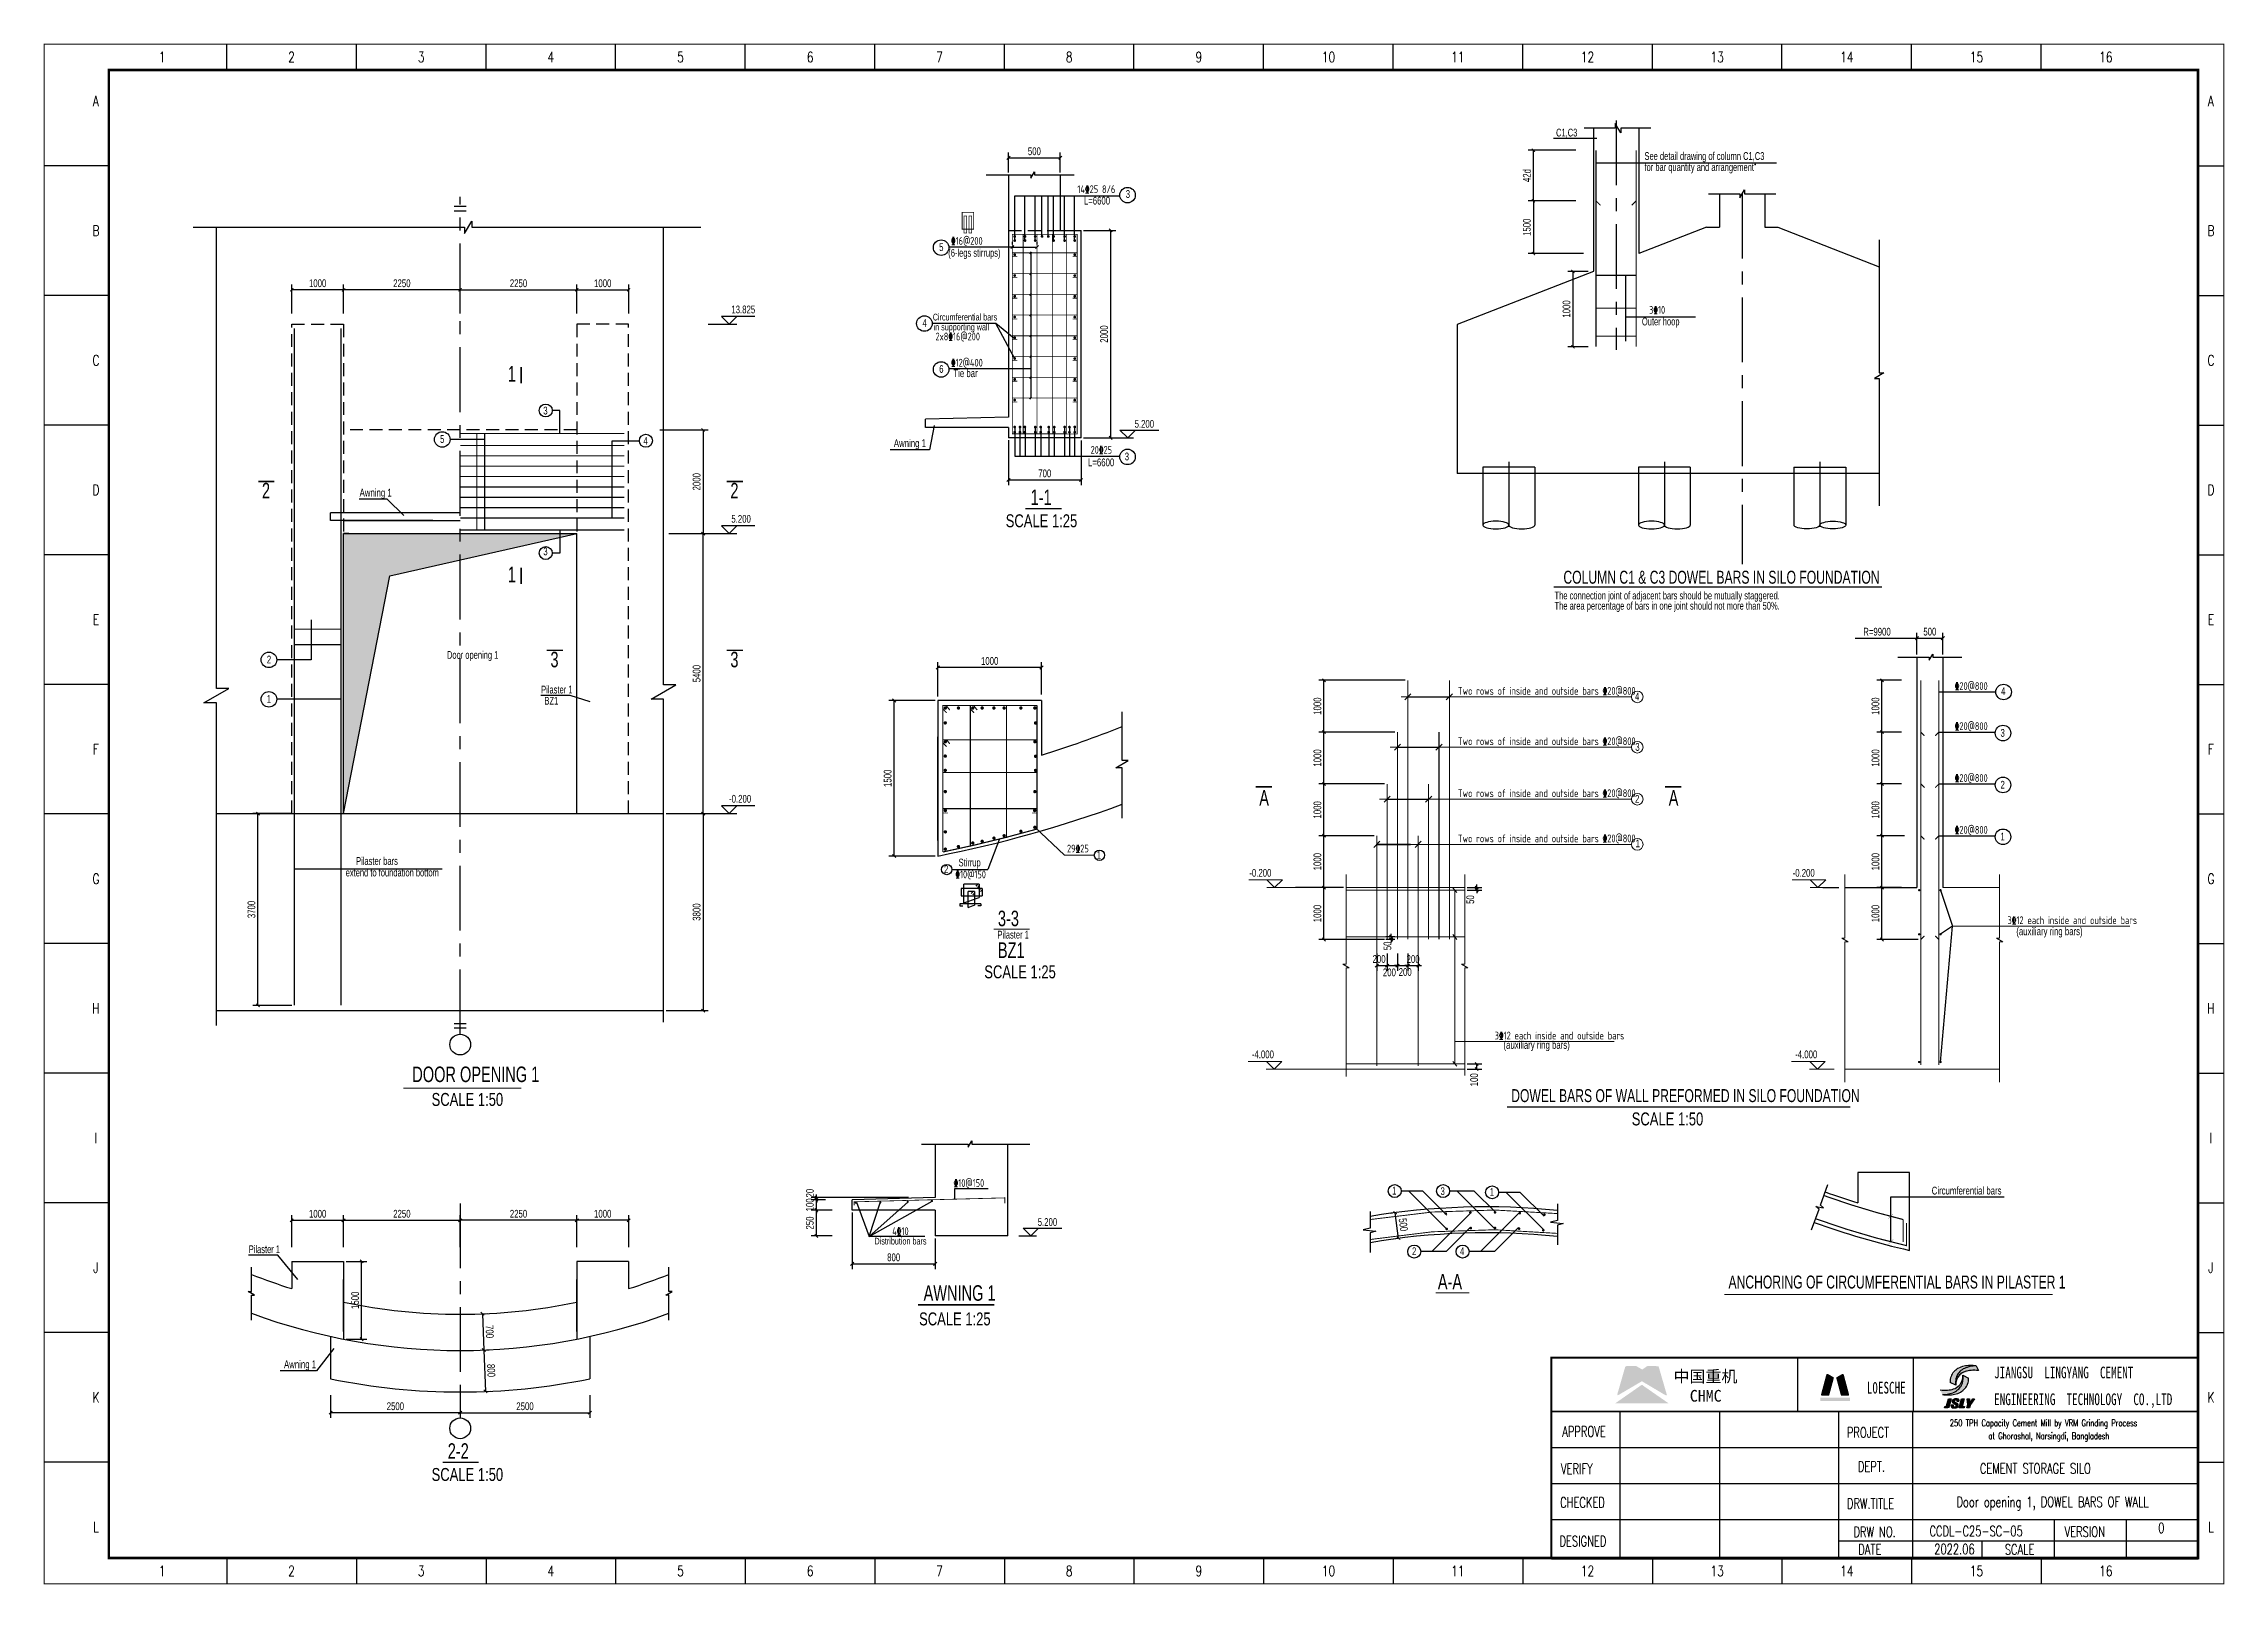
# Model space of a CAD drawing. Extents: x -84745 to 85, y -317996 to 13282.
# Drawn here: x -84050 to 85, y -256552 to -197117 of the extents above; entities that cross this region are included whole.
import ezdxf
from ezdxf.enums import TextEntityAlignment as Align

# ---------------------------------------------------------------- set-up
doc = ezdxf.new("R2010")
doc.units = 0
doc.header["$LTSCALE"] = 2000
doc.header["$MEASUREMENT"] = 0
doc.linetypes.add('CENTER', pattern=[2, 1.25, -0.25, 0.25, -0.25])
doc.linetypes.add('HIDDEN', pattern=[0.375, 0.25, -0.125])
doc.layers.get('0').update_dxf_attribs({"linetype": 'CONTINUOUS'})
doc.layers.get('DEFPOINTS').update_dxf_attribs({"linetype": 'CONTINUOUS'})
for name, color, linetype in [('1', 3, 'CONTINUOUS'), ('12', 7, 'CONTINUOUS'), ('22', 7, 'CONTINUOUS'), ('3', 3, 'CONTINUOUS'), ('4', 2, 'CONTINUOUS'), ('5', 7, 'CONTINUOUS'), ('6', 1, 'CONTINUOUS'), ('DIM', 7, 'CONTINUOUS'), ('LABEL_PM', 7, 'CONTINUOUS'), ('P_OUTER_FRAME', 131, 'CONTINUOUS'), ('S', 1, 'CONTINUOUS'), ('S_01', 3, 'CONTINUOUS'), ('S_02', 151, 'CENTER'), ('S_03', 7, 'HIDDEN'), ('S_04', 2, 'CONTINUOUS'), ('S_05_DIMS', 7, 'CONTINUOUS'), ('S_06', 1, 'CONTINUOUS'), ('S_07', 6, 'CONTINUOUS'), ('TK', 1, 'CONTINUOUS'), ('图层3', 1, 'CONTINUOUS')]:
    doc.layers.add(name, color=color, linetype=linetype)
for name, color, linetype, lineweight in [('Rahm7', 7, 'CONTINUOUS', 50), ('S_01_OUTL', 3, 'CONTINUOUS', 0), ('S_04_TEXT', 2, 'CONTINUOUS', 0), ('S_05_DIM', 7, 'CONTINUOUS', 0), ('S_06_R.BAR', 1, 'CONTINUOUS', 0)]:
    doc.layers.add(name, color=color, linetype=linetype, lineweight=lineweight)
doc.styles.add('FS', font='kstxt.shx', dxfattribs={"width": 0.75, "bigfont": 'kshz.shx'})
doc.styles.add('HZ', font='kstxt.shx', dxfattribs={"width": 0.75, "bigfont": 'kshz.shx'})
doc.styles.add('HZFS', font='SIMPLEX', dxfattribs={"width": 0.7, "bigfont": 'HZFS'})
doc.styles.add('HZTXT', font='romans.shx', dxfattribs={"width": 0.7, "bigfont": 'hztxt.shx'})
doc.styles.add('KS', font='kstxt.shx', dxfattribs={"width": 0.75, "bigfont": 'kshz.shx'})
doc.styles.add('Kss', font='KSSXtxt.Shx', dxfattribs={"width": 0.7, "bigfont": 'Kssxhz.Shx'})
doc.styles.add('TK-HZ', font='txt.shx', dxfattribs={"width": 0.8, "bigfont": 'hztxt.shx'})
doc.styles.add('样3', font='tssdeng.shx', dxfattribs={"width": 0.7, "height": 300, "bigfont": 'tssdchn.shx'})
doc.dimstyles.new('Dim1', dxfattribs={"dimtxt": 300, "dimasz": 120, "dimexe": 200, "dimexo": 100, "dimgap": 100, "dimtad": 1, "dimdec": 0, "dimzin": 14, "dimdsep": 46, "dimtxsty": 'KS', "dimblk": 'ARCHTICK', "dimblk1": 'ARCHTICK', "dimblk2": 'ARCHTICK', "dimcen": -900, "dimclrd": 7, "dimclre": 7, "dimclrt": 2, "dimadec": 0, "dimazin": 0, "dimtfac": 1, "dimtdec": 0, "dimtix": 1, "dimtmove": 2, "dimatfit": 2, "dimfxl": 1, "dimtolj": 1, "dimtzin": 14, "dimarcsym": 0})
doc.dimstyles.new('KS100', dxfattribs={"dimtxt": 300, "dimasz": 120, "dimexe": 200, "dimexo": 100, "dimgap": 100, "dimtad": 1, "dimdec": 0, "dimzin": 14, "dimdsep": 46, "dimtxsty": 'KS', "dimblk": 'ARCHTICK', "dimcen": -900, "dimclrd": 7, "dimclre": 7, "dimclrt": 2, "dimadec": 0, "dimazin": 0, "dimtfac": 1, "dimtdec": 0, "dimtix": 1, "dimtmove": 2, "dimatfit": 2, "dimfxl": 1, "dimtolj": 1, "dimtzin": 14, "dimarcsym": 0})
doc.dimstyles.new('KS50', dxfattribs={"dimtxt": 300, "dimasz": 120, "dimexe": 200, "dimexo": 100, "dimgap": 100, "dimtad": 1, "dimdec": 0, "dimlfac": 0.5, "dimzin": 14, "dimdsep": 46, "dimtxsty": 'KS', "dimblk": 'ARCHTICK', "dimcen": -900, "dimclrd": 7, "dimclre": 7, "dimclrt": 2, "dimadec": 0, "dimazin": 0, "dimtfac": 1, "dimtdec": 0, "dimtix": 1, "dimtmove": 2, "dimatfit": 2, "dimfxl": 1, "dimtolj": 1, "dimtzin": 14, "dimarcsym": 0})
doc.dimstyles.new('KSDIM0.25', dxfattribs={"dimtxt": 300, "dimasz": 120, "dimexe": 200, "dimexo": 100, "dimgap": 100, "dimtad": 1, "dimdec": 0, "dimlfac": 0.25, "dimzin": 14, "dimdsep": 46, "dimtxsty": 'KS', "dimblk": 'ARCHTICK', "dimblk1": 'OBLIQUE', "dimblk2": 'OBLIQUE', "dimsah": 1, "dimcen": -900, "dimclrd": 7, "dimclre": 7, "dimclrt": 2, "dimadec": 0, "dimazin": 0, "dimtfac": 1, "dimtdec": 0, "dimtix": 1, "dimtmove": 2, "dimatfit": 2, "dimfxl": 1, "dimtolj": 1, "dimtzin": 14, "dimlwd": -3, "dimarcsym": 2})
doc.dimstyles.new('KSDIM0.5', dxfattribs={"dimtxt": 300, "dimasz": 120, "dimexe": 200, "dimexo": 100, "dimgap": 100, "dimtad": 1, "dimdec": 0, "dimlfac": 0.5, "dimzin": 14, "dimdsep": 46, "dimtxsty": 'KS', "dimblk1": 'OBLIQUE', "dimblk2": 'OBLIQUE', "dimsah": 1, "dimcen": -900, "dimclrd": 7, "dimclre": 7, "dimclrt": 2, "dimazin": 0, "dimtfac": 1, "dimtdec": 0, "dimtix": 1, "dimtmove": 2, "dimatfit": 2, "dimfxl": 1, "dimtolj": 1, "dimtzin": 14, "dimlwd": -3, "dimarcsym": 2})
doc.dimstyles.new('KSDIM1', dxfattribs={"dimtxt": 300, "dimasz": 120, "dimexe": 200, "dimexo": 100, "dimgap": 100, "dimtad": 1, "dimdec": 0, "dimzin": 14, "dimdsep": 46, "dimtxsty": 'KS', "dimblk1": 'OBLIQUE', "dimblk2": 'OBLIQUE', "dimsah": 1, "dimcen": -900, "dimclrd": 7, "dimclre": 7, "dimclrt": 2, "dimazin": 3, "dimtfac": 1, "dimtdec": 0, "dimtix": 1, "dimtmove": 2, "dimatfit": 2, "dimfxl": 1, "dimtolj": 1, "dimtzin": 14, "dimlwd": -3, "dimarcsym": 0})

msp = doc.modelspace()

# ---------------------------------------------------------------- texts
at = {"color": 2, "linetype": 'Continuous', "style": 'FS', "width": 0.75}
msp.add_text('R=9900', height=300, dxfattribs=at).set_placement((-13848.79, -219951.612))
at = {"color": 7, "style": 'HZFS', "width": 0.7}
for s, p in [('APPROVE', (-25461.405, -250855.182)), ('  PROJECT', (-14864.399, -250891.547)), ('VERIFY', (-25510.241, -252294.015)), ('  DEPT.', (-14438.834, -252206.499)), ('CHECKED', (-25543.097, -253590.711)), ('DRW.TITLE', (-14477.291, -253633.225)), ('DESIGNED', (-25568.677, -255085.151)), (' DRW NO.', (-14418.203, -254727.661)), ('VERSION', (-6080.689, -254722.777)), ('  DATE', (-14421.419, -255404.006)), ('SCALE', (-8385.643, -255404.006))]:
    msp.add_text(s, height=400, dxfattribs=at).set_placement(p)
at = {"color": 7, "char_height": 451.16199, "width": 162378.90608, "attachment_point": 1, "style": 'HZFS'}
for s, insert in [('{\\fSimSun|b0|i0|c134|p54;JIANGSU  LINGYANG  CEMENT  }', (-8797.909, -248151.96)), ('{\\fSimSun|b0|i0|c134|p54;L0ESCHE}', (-13712.461, -248738.279)), ('{\\fSimSun|b0|i0|c134|p54;ENGINEERING  TECHNOLOGY  CO.,LTD}', (-8797.909, -249185.916))]:
    msp.add_mtext(s, dxfattribs=dict(at, insert=insert))
at = {"char_height": 451.63008, "attachment_point": 1}
for s, width, insert in [('{\\fSimSun|b0|i0|c134|p2;中国重机}', 2867.73607, (-21166.95, -248302.293)), ('{\\fSimSun|b0|i0|c134|p2;CHMC}', 773.30308, (-20539.686, -249051.525))]:
    msp.add_mtext_dynamic_manual_height_columns(s, width=width, gutter_width=12.5, heights=[0], dxfattribs=dict(at, insert=insert))
at = {"layer": '4'}
for s, height, style, width, p in [('14%%13225 8/6', 300, '样3', 0.7, (-44166.536, -202883.973)), ('3', 300, 'KS', 0.75, (-42300.202, -203067.231)), ('L=6600', 300, 'KS', 0.75, (-43915.79, -203324.909)), ('5', 300, 'KS', 0.75, (-49497.849, -205117.699)), ('%%13216@200', 300, '样3', 0.7, (-49043.635, -204875.952)), ('4', 300, 'KS', 0.75, (-50143.894, -208045.358)), ('2x8%%13216@200', 300, '样3', 0.7, (-49640.324, -208564.779)), ('%%13212@400', 300, '样3', 0.7, (-49043.635, -209575.22)), ('6', 300, 'KS', 0.75, (-49497.849, -209816.967)), ('Tie bar', 300, 'FS', 0.75, (-48950.404, -209981.312)), ('5.200', 300, 'KS', 0.75, (-41959.301, -211934.795)), ('20%%13225', 300, '样3', 0.7, (-43657.517, -212938.12)), ('L=6600', 300, 'KS', 0.75, (-43756.537, -213420.323)), ('3', 300, 'KS', 0.75, (-42340.543, -213193.293)), ('SCALE 1:25', 500, 'KS', 0.75, (-46931.423, -215773.339)), ('Two rows of inside and outside bars %%13220@800 ', 300, '样3', 0.7, (-29488.348, -222236.25)), ('%%13220@800', 300, '样3', 0.7, (-10318.871, -222049.663)), ('%%13220@800', 300, '样3', 0.7, (-10318.871, -223596.484)), ('Two rows of inside and outside bars %%13220@800 ', 300, '样3', 0.7, (-29488.348, -224178.064)), ('%%13220@800', 300, '样3', 0.7, (-10318.871, -225596.484)), ('Two rows of inside and outside bars %%13220@800 ', 300, '样3', 0.7, (-29488.348, -226183.931)), ('Two rows of inside and outside bars %%13220@800 ', 300, '样3', 0.7, (-29488.348, -227926.332)), ('%%13220@800', 300, '样3', 0.7, (-10318.769, -227596.484)), ('3%%13212 each inside and outside bars ', 300, '样3', 0.7, (-8282.267, -231082.726)), ('SCALE 1:25', 500, 'KS', 0.75, (-47757.803, -233173.678)), ('3%%13212 each inside and outside bars ', 300, '样3', 0.7, (-28067.493, -235530.972)), ('SCALE 1:50', 500, 'KS', 0.75, (-69080.239, -238095.07)), ('DOWEL BARS OF WALL PREFORMED IN SILO FOUNDATION', 500, 'KS', 0.7, (-27429.633, -237947.642)), ('SCALE 1:50', 500, 'KS', 0.75, (-22779.773, -238847.847)), ('%%13210@150', 300, '样3', 0.7, (-48941.192, -241219.804)), ('4%%13210', 300, '样3', 0.7, (-51308.421, -243077.912)), ('5.200', 300, 'KS', 0.75, (-45697.962, -242725.249)), ('SCALE 1:25', 500, 'KS', 0.75, (-50273.258, -246561.936)), ('SCALE 1:50', 500, 'KS', 0.75, (-69080.239, -252562.424))]:
    msp.add_text(s, height=height, dxfattribs=dict(at, style=style, width=width)).set_placement(p)
at = {"layer": '4', "color": 7, "style": 'HZ', "width": 0.75}
for s, p in [('4', (-8445.738, -222093.516)), ('3', (-8469.057, -223706.126)), ('2', (-8469.057, -225706.126)), ('1', (-8468.955, -227706.126))]:
    msp.add_text(s, height=300, dxfattribs=at).set_placement(p, align=Align.MIDDLE_CENTER)
at = {"layer": 'DIM', "width": 0.7}
for s, height, style, p in [('250 TPH Capacity Cement Mill by VRM Grinding Process ', 256, 'HZTXT', (-10508.591, -250453.75)), ('at Ghorashal, Narsingdi, Bangladesh', 256, 'HZTXT', (-9019.84, -250953.75)), ('0', 400, 'HZFS', (-2469.542, -254575.607)), ('2022.06', 400, 'HZFS', (-11109.575, -255390.551))]:
    msp.add_text(s, height=height, dxfattribs=dict(at, style=style)).set_placement(p)
at = {"layer": 'P_OUTER_FRAME', "style": 'HZFS', "width": 0.7}
for s, p in [('CEMENT STORAGE SILO', (-7206.964, -252080.334)), ('Door opening 1, DOWEL BARS OF WALL', (-6543.618, -253427.498)), ('CCDL-C25-SC-05', (-9492.161, -254496.998))]:
    msp.add_text(s, height=400, dxfattribs=at).set_placement(p, align=Align.MIDDLE)
at = {"layer": 'S_01', "style": 'KS', "width": 0.7}
msp.add_text('COLUMN C1 & C3 DOWEL BARS IN SILO FOUNDATION', height=500, dxfattribs=at).set_placement((-25414.781, -217950.367))
at = {"layer": 'S_04', "style": 'KS', "width": 0.7}
msp.add_text('C1,C3', height=300, rotation=0.00000226, dxfattribs=at).set_placement((-25699.385, -200698.788))
at = {"layer": 'S_04'}
for s, height, style, width, p in [('for bar quantity and arrangement', 300, 'KS', 0.7, (-22287.621, -202031.937)), ('See detail drawing of column C1,C3', 300, 'KS', 0.7, (-22287.621, -201603.266)), ('(6-legs stirrups)', 300, 'HZ', 0.7, (-49147.572, -205337.27)), ('13.825', 300, 'KS', 0.75, (-57516.707, -207521.785)), ('Circumferential bars', 260, 'HZ', 0.7, (-49745.176, -207796.378)), ('Outer hoop', 300, 'KS', 0.7, (-22386.677, -207986.374)), ('3%%13210', 300, '样3', 0.7, (-22109.653, -207539.552)), (' in supporting wall', 260, 'HZ', 0.7, (-49793.124, -208177.89)), ('3', 300, 'KS', 0.75, (-64772.46, -211423.371)), ('4', 300, 'KS', 0.75, (-60908.939, -212590.885)), ('Awning 1', 300, 'KS', 0.75, (-51247.107, -212679.438)), ('Awning 1', 300, 'KS', 0.75, (-71857.486, -214586.774)), ('1-1', 600, 'KS', 0.7, (-45972.843, -214917.694)), ('5.200', 300, 'KS', 0.75, (-57516.707, -215598.328)), ('3', 300, 'KS', 0.75, (-64772.46, -216853.67)), (' The connection joint of adjacent bars should be mutually staggered.', 300, 'KS', 0.7, (-25837.58, -218555.629)), (' The area percentage of bars in one joint should not more than 50%%%.', 300, 'KS', 0.7, (-25837.58, -218951.325)), ('Door opening 1', 300, 'KS', 0.7, (-68489.074, -220847.81, 0)), ('Pilaster 1', 300, 'KS', 0.7, (-64854.412, -222185.977, 0)), ('BZ1', 300, 'KS', 0.7, (-64726.922, -222616.602)), ('-0.200', 300, 'KS', 0.75, (-57604.707, -226398.328)), (' Pilaster bars ', 300, 'KS', 0.7, (-72074.65, -228796.692)), ('extend to foundation bottom', 300, 'KS', 0.7, (-72395.655, -229243.13)), ('Pilaster 1', 300, 'KS', 0.7, (-47248.132, -231638.819, 0)), ('3-3', 600, 'KS', 0.7, (-47233.125, -231163.574)), ('BZ1', 600, 'KS', 0.7, (-47233.125, -232386.335)), ('DOOR OPENING 1', 600, 'HZ', 0.7, (-69826.399, -237176.422)), ('1', 300, 'KS', 0.7, (-32020.378, -241512.455)), ('3', 300, 'KS', 0.7, (-30153.409, -241533.9)), ('1', 300, 'KS', 0.7, (-28250.679, -241562.509)), ('Circumferential bars', 300, 'KS', 0.75, (-11205.959, -241511.966)), ('Pilaster 1', 300, 'KS', 0.7, (-76136.17, -243774.016, 0)), ('Distribution bars', 260, 'HZ', 0.7, (-51994.622, -243440.833)), ('2', 300, 'KS', 0.7, (-31252.125, -243848.328)), ('4', 300, 'KS', 0.7, (-29401.857, -243848.328)), ('A-A', 600, 'KS', 0.7, (-30259.541, -245175.201)), ('ANCHORING OF CIRCUMFERENTIAL BARS IN PILASTER 1', 500, 'HZ', 0.7, (-19046.188, -245138.848)), ('AWNING 1', 600, 'KS', 0.7, (-50099.749, -245611.242)), ('Awning 1', 300, 'KS', 0.75, (-74774.881, -248211.531)), ('2-2', 600, 'KS', 0.7, (-68458.717, -251706.057))]:
    msp.add_text(s, height=height, dxfattribs=dict(at, style=style, width=width)).set_placement(p)
at = {"layer": 'S_04', "style": 'KS'}
for s, height, width, p in [('1', 600, 0.7, (-65985.24, -209853.197)), ('2', 600, 0.7, (-75469.809, -214360.196)), ('2', 600, 0.7, (-57398.443, -214360.196)), ('1', 600, 0.7, (-65985.24, -217592.645)), ('3', 600, 0.7, (-64340.218, -220875.513)), ('3', 600, 0.7, (-57398.443, -220875.513)), ('A', 600, 0.7, (-36962.504, -226213.806, 0)), ('A', 600, 0.7, (-21166.986, -226213.806, 0)), ('2', 300, 0.75, (-49226.827, -228965.742)), ('1', 300, 0.75, (-43333.389, -228413.65, 0))]:
    msp.add_text(s, height=height, dxfattribs=dict(at, width=width)).set_placement(p, align=Align.MIDDLE_CENTER)
at = {"layer": 'S_04', "style": 'KS', "width": 0.75}
for s, p in [('5', (-68669.629, -212372.467)), ('2', (-75356.347, -220874.765)), ('1', (-75356.347, -222395.61))]:
    msp.add_text(s, height=300, dxfattribs=at).set_placement(p, align=Align.MIDDLE)
at = {"layer": 'S_04_TEXT'}
for s, style, width, p in [('4', 'KS', 0.75, (-22652.189, -222450.797)), ('3', 'KS', 0.75, (-22641.901, -224397.907)), ('2', 'KS', 0.75, (-22651.978, -226400.534)), ('1', 'KS', 0.75, (-22631.401, -228119.922)), ('29%%13225', '样3', 0.7, (-44567.3, -228318.339, 0)), ('%%13210@150', '样3', 0.7, (-48874.759, -229314.586)), ('-0.200', 'KS', 0.75, (-37533.36, -229254.207)), ('-0.200', 'KS', 0.75, (-16571.393, -229254.207)), ('(auxiliary ring bars)', 'KS', 0.75, (-7942.56, -231508.673)), ('(auxiliary ring bars)', 'KS', 0.75, (-27727.786, -235891.984)), ('-4.000', 'KS', 0.75, (-37436.529, -236256.523)), ('-4.000', 'KS', 0.75, (-16474.562, -236256.523))]:
    msp.add_text(s, height=300, dxfattribs=dict(at, style=style, width=width)).set_placement(p)
at = {"layer": 'S_04_TEXT', "style": 'KS', "width": 0.7}
msp.add_text('Stirrup', height=300, rotation=0.00000592, dxfattribs=at).set_placement((-48324.02, -228743.368), align=Align.MIDDLE)

# ---------------------------------------------------------------- blocks, each defined once
blk = doc.blocks.new('*D54')
at = {"color": 7, "lineweight": -2, "transparency": 16777216}
for p, q in [((-32615, -228002), (-32615, -228000)), ((-32614, -228002), (-31317, -228002)), ((-31315, -228002), (-31315, -228000))]:
    blk.add_line(p, q, dxfattribs=at)
at = {"color": 7, "transparency": 16777216}
for points in [[(-32614, -228002), (-32614, -228002), (-32615, -228002)], [(-31317, -228002), (-31317, -228002), (-31315, -228002)]]:
    blk.add_solid(points, dxfattribs=at)
at = {"layer": 'DEFPOINTS', "color": 0, "transparency": 16777216}
for p in [(-32615, -228002), (-31315, -228002), (-31315, -228002)]:
    blk.add_point(p, dxfattribs=at)
blk = doc.blocks.new('_ArchTick')
at = {"color": 0, "linetype": 'ByBlock', "const_width": 0.3}
blk.add_lwpolyline([(-0.5, -0.5), (0.5, 0.5)], dxfattribs=at)
blk = doc.blocks.new('*D55')
at = {"color": 7, "lineweight": -2, "transparency": 16777216}
for p, q in [((-32615, -228005), (-32615, -228003)), ((-32614, -228005), (-31317, -228005)), ((-31315, -228005), (-31315, -228003))]:
    blk.add_line(p, q, dxfattribs=at)
at = {"color": 7, "transparency": 16777216}
for points in [[(-32614, -228005), (-32614, -228005), (-32615, -228005)], [(-31317, -228005), (-31317, -228005), (-31315, -228005)]]:
    blk.add_solid(points, dxfattribs=at)
at = {"layer": 'DEFPOINTS', "color": 0, "transparency": 16777216}
for p in [(-32615, -228005), (-31315, -228005), (-31315, -228005)]:
    blk.add_point(p, dxfattribs=at)
blk = doc.blocks.new('*D56')
at = {"color": 7, "lineweight": -2, "transparency": 16777216}
for p, q in [((-32215, -226263), (-32215, -226261)), ((-32214, -226263), (-30617, -226263)), ((-30615, -226263), (-30615, -226261))]:
    blk.add_line(p, q, dxfattribs=at)
at = {"color": 7, "transparency": 16777216}
for points in [[(-32214, -226262), (-32214, -226263), (-32215, -226263)], [(-30617, -226263), (-30617, -226262), (-30615, -226263)]]:
    blk.add_solid(points, dxfattribs=at)
at = {"layer": 'DEFPOINTS', "color": 0, "transparency": 16777216}
for p in [(-32215, -226263), (-30615, -226263), (-30615, -226263)]:
    blk.add_point(p, dxfattribs=at)
blk = doc.blocks.new('*D57')
at = {"color": 7, "lineweight": -2, "transparency": 16777216}
for p, q in [((-31815, -224257), (-31815, -224255)), ((-31814, -224257), (-30217, -224257)), ((-30215, -224257), (-30215, -224255))]:
    blk.add_line(p, q, dxfattribs=at)
at = {"color": 7, "transparency": 16777216}
for points in [[(-31814, -224257), (-31814, -224257), (-31815, -224257)], [(-30217, -224257), (-30217, -224257), (-30215, -224257)]]:
    blk.add_solid(points, dxfattribs=at)
at = {"layer": 'DEFPOINTS', "color": 0, "transparency": 16777216}
for p in [(-31815, -224257), (-30215, -224257), (-30215, -224257)]:
    blk.add_point(p, dxfattribs=at)
blk = doc.blocks.new('*D58')
at = {"color": 7, "lineweight": -2, "transparency": 16777216}
for p, q in [((-31815, -224257), (-31815, -224255)), ((-31814, -224257), (-30217, -224257)), ((-30215, -224257), (-30215, -224255))]:
    blk.add_line(p, q, dxfattribs=at)
at = {"color": 7, "transparency": 16777216}
for points in [[(-31814, -224257), (-31814, -224257), (-31815, -224257)], [(-30217, -224257), (-30217, -224257), (-30215, -224257)]]:
    blk.add_solid(points, dxfattribs=at)
at = {"layer": 'DEFPOINTS', "color": 0, "transparency": 16777216}
for p in [(-31815, -224257), (-30215, -224257), (-30215, -224257)]:
    blk.add_point(p, dxfattribs=at)
blk = doc.blocks.new('*D59')
at = {"color": 7, "lineweight": -2, "transparency": 16777216}
for p, q in [((-31415, -222315), (-31415, -222313)), ((-31414, -222315), (-29817, -222315)), ((-29815, -222315), (-29815, -222313))]:
    blk.add_line(p, q, dxfattribs=at)
at = {"color": 7, "transparency": 16777216}
for points in [[(-31414, -222315), (-31414, -222315), (-31415, -222315)], [(-29817, -222315), (-29817, -222315), (-29815, -222315)]]:
    blk.add_solid(points, dxfattribs=at)
at = {"layer": 'DEFPOINTS', "color": 0, "transparency": 16777216}
for p in [(-31415, -222315), (-29815, -222315), (-29815, -222315)]:
    blk.add_point(p, dxfattribs=at)
blk = doc.blocks.new('*D60')
at = {"color": 7, "lineweight": -2, "transparency": 16777216}
for p, q in [((-31415, -222315), (-31415, -222313)), ((-31414, -222315), (-29817, -222315)), ((-29815, -222315), (-29815, -222313))]:
    blk.add_line(p, q, dxfattribs=at)
at = {"color": 7, "transparency": 16777216}
for points in [[(-31414, -222315), (-31414, -222315), (-31415, -222315)], [(-29817, -222315), (-29817, -222315), (-29815, -222315)]]:
    blk.add_solid(points, dxfattribs=at)
at = {"layer": 'DEFPOINTS', "color": 0, "transparency": 16777216}
for p in [(-31415, -222315), (-29815, -222315), (-29815, -222315)]:
    blk.add_point(p, dxfattribs=at)
blk = doc.blocks.new('_OBLIQUE')
at = {"color": 1}
blk.add_line((-0.5, -0.5), (0.5, 0.5), dxfattribs=at)
blk = doc.blocks.new('*D61')
at = {"layer": 'DEFPOINTS', "color": 0, "transparency": 16777216}
for p in [(-32062, -231674), (-31815, -231574), (-31815, -231674)]:
    blk.add_point(p, dxfattribs=at)
at = {"layer": 'S_05_DIM', "color": 7, "lineweight": -2, "transparency": 16777216}
for p, q in [((-31915, -231574), (-32262, -231574)), ((-31915, -231674), (-32262, -231674))]:
    blk.add_line(p, q, dxfattribs=at)
at = {"layer": 'S_05_DIM', "color": 7, "lineweight": -3, "transparency": 16777216}
for p, q in [((-32062, -231574), (-32062, -231454)), ((-32062, -231574), (-32062, -231674)), ((-32062, -231674), (-32062, -231794))]:
    blk.add_line(p, q, dxfattribs=at)
at = {"layer": 'S_05_DIM', "color": 7, "linetype": 'ByBlock', "lineweight": -3, "transparency": 16777216, "xscale": 120, "yscale": 120, "zscale": 120}
for p, rotation in [((-32062, -231574), 270), ((-32062, -231674), 90)]:
    blk.add_blockref('_OBLIQUE', p, dxfattribs=dict(at, rotation=rotation))
at = {"layer": 'S_05_DIM', "color": 2, "transparency": 16777216, "insert": (-32202, -231921), "char_height": 300, "attachment_point": 5, "rotation": 90, "style": 'KS'}
blk.add_mtext('\\A1;50', dxfattribs=at)
blk = doc.blocks.new('*D62')
at = {"layer": 'DEFPOINTS', "color": 0, "transparency": 16777216}
for p in [(-34655, -229674), (-33800, -229674), (-32215, -231674)]:
    blk.add_point(p, dxfattribs=at)
at = {"layer": 'S_05_DIM', "color": 7, "lineweight": -2, "transparency": 16777216}
for p, q in [((-33900, -229674), (-34855, -229674)), ((-32315, -231674), (-34855, -231674))]:
    blk.add_line(p, q, dxfattribs=at)
at = {"layer": 'S_05_DIM', "color": 7, "lineweight": -3, "transparency": 16777216}
blk.add_line((-34655, -231674), (-34655, -229674), dxfattribs=at)
at = {"layer": 'S_05_DIM', "color": 7, "linetype": 'ByBlock', "lineweight": -3, "transparency": 16777216, "xscale": 120, "yscale": 120, "zscale": 120}
for p, rotation in [((-34655, -229674), 90), ((-34655, -231674), 270)]:
    blk.add_blockref('_OBLIQUE', p, dxfattribs=dict(at, rotation=rotation))
at = {"layer": 'S_05_DIM', "color": 2, "transparency": 16777216, "insert": (-34905, -230674), "char_height": 300, "attachment_point": 5, "rotation": 90, "style": 'KS'}
blk.add_mtext('\\A1;1000', dxfattribs=at)
blk = doc.blocks.new('*D63')
at = {"layer": 'DEFPOINTS', "color": 0, "transparency": 16777216}
for p in [(-34655, -227674), (-32615, -227674), (-33800, -229674)]:
    blk.add_point(p, dxfattribs=at)
at = {"layer": 'S_05_DIM', "color": 7, "lineweight": -2, "transparency": 16777216}
for p, q in [((-32715, -227674), (-34855, -227674)), ((-33900, -229674), (-34855, -229674))]:
    blk.add_line(p, q, dxfattribs=at)
at = {"layer": 'S_05_DIM', "color": 7, "lineweight": -3, "transparency": 16777216}
blk.add_line((-34655, -229674), (-34655, -227674), dxfattribs=at)
at = {"layer": 'S_05_DIM', "color": 7, "linetype": 'ByBlock', "lineweight": -3, "transparency": 16777216, "xscale": 120, "yscale": 120, "zscale": 120}
for p, rotation in [((-34655, -227674), 90), ((-34655, -229674), 270)]:
    blk.add_blockref('_OBLIQUE', p, dxfattribs=dict(at, rotation=rotation))
at = {"layer": 'S_05_DIM', "color": 2, "transparency": 16777216, "insert": (-34905, -228674), "char_height": 300, "attachment_point": 5, "rotation": 90, "style": 'KS'}
blk.add_mtext('\\A1;1000', dxfattribs=at)
blk = doc.blocks.new('*D64')
at = {"layer": 'DEFPOINTS', "color": 0, "transparency": 16777216}
for p in [(-34655, -225674), (-32215, -225674), (-32615, -227674)]:
    blk.add_point(p, dxfattribs=at)
at = {"layer": 'S_05_DIM', "color": 7, "lineweight": -2, "transparency": 16777216}
for p, q in [((-32315, -225674), (-34855, -225674)), ((-32715, -227674), (-34855, -227674))]:
    blk.add_line(p, q, dxfattribs=at)
at = {"layer": 'S_05_DIM', "color": 7, "lineweight": -3, "transparency": 16777216}
blk.add_line((-34655, -227674), (-34655, -225674), dxfattribs=at)
at = {"layer": 'S_05_DIM', "color": 7, "linetype": 'ByBlock', "lineweight": -3, "transparency": 16777216, "xscale": 120, "yscale": 120, "zscale": 120}
for p, rotation in [((-34655, -225674), 90), ((-34655, -227674), 270)]:
    blk.add_blockref('_OBLIQUE', p, dxfattribs=dict(at, rotation=rotation))
at = {"layer": 'S_05_DIM', "color": 2, "transparency": 16777216, "insert": (-34905, -226674), "char_height": 300, "attachment_point": 5, "rotation": 90, "style": 'KS'}
blk.add_mtext('\\A1;1000', dxfattribs=at)
blk = doc.blocks.new('*D65')
at = {"layer": 'DEFPOINTS', "color": 0, "transparency": 16777216}
for p in [(-34655, -223674), (-31815, -223674), (-32215, -225674)]:
    blk.add_point(p, dxfattribs=at)
at = {"layer": 'S_05_DIM', "color": 7, "lineweight": -2, "transparency": 16777216}
for p, q in [((-31915, -223674), (-34855, -223674)), ((-32315, -225674), (-34855, -225674))]:
    blk.add_line(p, q, dxfattribs=at)
at = {"layer": 'S_05_DIM', "color": 7, "lineweight": -3, "transparency": 16777216}
blk.add_line((-34655, -225674), (-34655, -223674), dxfattribs=at)
at = {"layer": 'S_05_DIM', "color": 7, "linetype": 'ByBlock', "lineweight": -3, "transparency": 16777216, "xscale": 120, "yscale": 120, "zscale": 120}
for p, rotation in [((-34655, -223674), 90), ((-34655, -225674), 270)]:
    blk.add_blockref('_OBLIQUE', p, dxfattribs=dict(at, rotation=rotation))
at = {"layer": 'S_05_DIM', "color": 2, "transparency": 16777216, "insert": (-34905, -224674), "char_height": 300, "attachment_point": 5, "rotation": 90, "style": 'KS'}
blk.add_mtext('\\A1;1000', dxfattribs=at)
blk = doc.blocks.new('*D66')
at = {"layer": 'DEFPOINTS', "color": 0, "transparency": 16777216}
for p in [(-34655, -221674), (-31415, -221674), (-31815, -223674)]:
    blk.add_point(p, dxfattribs=at)
at = {"layer": 'S_05_DIM', "color": 7, "lineweight": -2, "transparency": 16777216}
for p, q in [((-31515, -221674), (-34855, -221674)), ((-31915, -223674), (-34855, -223674))]:
    blk.add_line(p, q, dxfattribs=at)
at = {"layer": 'S_05_DIM', "color": 7, "lineweight": -3, "transparency": 16777216}
blk.add_line((-34655, -223674), (-34655, -221674), dxfattribs=at)
at = {"layer": 'S_05_DIM', "color": 7, "linetype": 'ByBlock', "lineweight": -3, "transparency": 16777216, "xscale": 120, "yscale": 120, "zscale": 120}
for p, rotation in [((-34655, -221674), 90), ((-34655, -223674), 270)]:
    blk.add_blockref('_OBLIQUE', p, dxfattribs=dict(at, rotation=rotation))
at = {"layer": 'S_05_DIM', "color": 2, "transparency": 16777216, "insert": (-34905, -222674), "char_height": 300, "attachment_point": 5, "rotation": 90, "style": 'KS'}
blk.add_mtext('\\A1;1000', dxfattribs=at)
blk = doc.blocks.new('*D67')
at = {"layer": 'DEFPOINTS', "color": 0, "transparency": 16777216}
for p in [(-29225, -236474), (-29225, -236674), (-28758, -236474)]:
    blk.add_point(p, dxfattribs=at)
at = {"layer": 'S_05_DIM', "color": 7, "lineweight": -2, "transparency": 16777216}
for p, q in [((-29125, -236474), (-28558, -236474)), ((-29125, -236674), (-28558, -236674))]:
    blk.add_line(p, q, dxfattribs=at)
at = {"layer": 'S_05_DIM', "color": 7, "lineweight": -3, "transparency": 16777216}
blk.add_line((-28758, -236674), (-28758, -236474), dxfattribs=at)
at = {"layer": 'S_05_DIM', "color": 7, "linetype": 'ByBlock', "lineweight": -3, "transparency": 16777216, "xscale": 120, "yscale": 120, "zscale": 120}
for p, rotation in [((-28758, -236474), 90), ((-28758, -236674), 270)]:
    blk.add_blockref('_OBLIQUE', p, dxfattribs=dict(at, rotation=rotation))
at = {"layer": 'S_05_DIM', "color": 2, "transparency": 16777216, "insert": (-28860, -237087), "char_height": 300, "attachment_point": 5, "rotation": 90, "style": 'KS'}
blk.add_mtext('\\A1;100', dxfattribs=at)
blk = doc.blocks.new('*D68')
at = {"layer": 'DEFPOINTS', "color": 0, "transparency": 16777216}
for p in [(-29225, -229674), (-28758, -229674), (-29225, -229774)]:
    blk.add_point(p, dxfattribs=at)
at = {"layer": 'S_05_DIM', "color": 7, "lineweight": -2, "transparency": 16777216}
for p, q in [((-29125, -229674), (-28558, -229674)), ((-29125, -229774), (-28558, -229774))]:
    blk.add_line(p, q, dxfattribs=at)
at = {"layer": 'S_05_DIM', "color": 7, "lineweight": -3, "transparency": 16777216}
for p, q in [((-28758, -229674), (-28758, -229554)), ((-28758, -229774), (-28758, -229674)), ((-28758, -229774), (-28758, -229894))]:
    blk.add_line(p, q, dxfattribs=at)
at = {"layer": 'S_05_DIM', "color": 7, "linetype": 'ByBlock', "lineweight": -3, "transparency": 16777216, "xscale": 120, "yscale": 120, "zscale": 120}
for p, rotation in [((-28758, -229674), 270), ((-28758, -229774), 90)]:
    blk.add_blockref('_OBLIQUE', p, dxfattribs=dict(at, rotation=rotation))
at = {"layer": 'S_05_DIM', "color": 2, "transparency": 16777216, "insert": (-29008, -230135), "char_height": 300, "attachment_point": 5, "rotation": 90, "style": 'KS'}
blk.add_mtext('\\A1;50', dxfattribs=at)
blk = doc.blocks.new('*D69')
at = {"color": 7, "lineweight": -3, "transparency": 16777216}
for p, q in [((-31815, -232683), (-31935, -232683)), ((-31815, -232683), (-31415, -232683)), ((-31415, -232683), (-31295, -232683))]:
    blk.add_line(p, q, dxfattribs=at)
at = {"color": 7, "lineweight": -2, "transparency": 16777216}
for p, q in [((-31815, -232214), (-31815, -232883)), ((-31415, -232214), (-31415, -232883))]:
    blk.add_line(p, q, dxfattribs=at)
at = {"layer": 'DEFPOINTS', "color": 0, "transparency": 16777216}
for p in [(-31815, -232114), (-31415, -232114), (-31415, -232683)]:
    blk.add_point(p, dxfattribs=at)
at = {"color": 7, "linetype": 'ByBlock', "lineweight": -3, "transparency": 16777216, "xscale": 120, "yscale": 120, "zscale": 120}
blk.add_blockref('_OBLIQUE', (-31815, -232683), dxfattribs=at)
at = {"color": 7, "linetype": 'ByBlock', "lineweight": -3, "transparency": 16777216, "xscale": 120, "yscale": 120, "zscale": 120, "rotation": 180}
blk.add_blockref('_OBLIQUE', (-31415, -232683), dxfattribs=at)
at = {"color": 2, "transparency": 16777216, "insert": (-31519, -232932), "char_height": 300, "attachment_point": 5, "style": 'KS'}
blk.add_mtext('\\A1;200', dxfattribs=at)
blk = doc.blocks.new('*D70')
at = {"layer": '5', "color": 7, "lineweight": -2, "ltscale": 20, "transparency": 16777216}
for p, q in [((-11778, -220686), (-11778, -219852)), ((-10778, -220686), (-10778, -219852))]:
    blk.add_line(p, q, dxfattribs=at)
at = {"layer": '5', "color": 7, "lineweight": -3, "ltscale": 20, "transparency": 16777216}
blk.add_line((-11778, -220052), (-10778, -220052), dxfattribs=at)
at = {"layer": 'DEFPOINTS', "color": 0, "transparency": 16777216}
for p in [(-10778, -220052), (-11778, -220786), (-10778, -220786)]:
    blk.add_point(p, dxfattribs=at)
at = {"layer": '5', "color": 7, "linetype": 'ByBlock', "lineweight": -3, "transparency": 16777216, "xscale": 120, "yscale": 120, "zscale": 120, "rotation": 180}
blk.add_blockref('_OBLIQUE', (-11778, -220052), dxfattribs=at)
at = {"layer": '5', "color": 7, "linetype": 'ByBlock', "lineweight": -3, "transparency": 16777216, "xscale": 120, "yscale": 120, "zscale": 120}
blk.add_blockref('_OBLIQUE', (-10778, -220052), dxfattribs=at)
at = {"layer": '5', "color": 2, "transparency": 16777216, "insert": (-11278, -219802), "char_height": 300, "attachment_point": 5, "style": 'KS'}
blk.add_mtext('\\A1;500', dxfattribs=at)
blk = doc.blocks.new('TICK')
at = {"color": 1, "const_width": 0.7}
blk.add_lwpolyline([(3.4, 3.4), (-3.3, -3.3)], dxfattribs=at)
blk = doc.blocks.new('*D71')
at = {"layer": 'DEFPOINTS', "color": 0, "transparency": 16777216}
for p in [(-13125, -229674), (-12269, -229674), (-11628, -231674)]:
    blk.add_point(p, dxfattribs=at)
at = {"layer": 'S_05_DIM', "color": 7, "lineweight": -2, "transparency": 16777216}
for p, q in [((-12369, -229674), (-13325, -229674)), ((-11728, -231674), (-13325, -231674))]:
    blk.add_line(p, q, dxfattribs=at)
at = {"layer": 'S_05_DIM', "color": 7, "lineweight": -3, "transparency": 16777216}
blk.add_line((-13125, -231674), (-13125, -229674), dxfattribs=at)
at = {"layer": 'S_05_DIM', "color": 7, "linetype": 'ByBlock', "lineweight": -3, "transparency": 16777216, "xscale": 120, "yscale": 120, "zscale": 120}
for p, rotation in [((-13125, -229674), 90), ((-13125, -231674), 270)]:
    blk.add_blockref('_OBLIQUE', p, dxfattribs=dict(at, rotation=rotation))
at = {"layer": 'S_05_DIM', "color": 2, "transparency": 16777216, "insert": (-13375, -230674), "char_height": 300, "attachment_point": 5, "rotation": 90, "style": 'KS'}
blk.add_mtext('\\A1;1000', dxfattribs=at)
blk = doc.blocks.new('*D72')
at = {"layer": 'DEFPOINTS', "color": 0, "transparency": 16777216}
for p in [(-13125, -227674), (-12155, -227674), (-12269, -229674)]:
    blk.add_point(p, dxfattribs=at)
at = {"layer": 'S_05_DIM', "color": 7, "lineweight": -2, "transparency": 16777216}
for p, q in [((-12255, -227674), (-13325, -227674)), ((-12369, -229674), (-13325, -229674))]:
    blk.add_line(p, q, dxfattribs=at)
at = {"layer": 'S_05_DIM', "color": 7, "lineweight": -3, "transparency": 16777216}
blk.add_line((-13125, -229674), (-13125, -227674), dxfattribs=at)
at = {"layer": 'S_05_DIM', "color": 7, "linetype": 'ByBlock', "lineweight": -3, "transparency": 16777216, "xscale": 120, "yscale": 120, "zscale": 120}
for p, rotation in [((-13125, -227674), 90), ((-13125, -229674), 270)]:
    blk.add_blockref('_OBLIQUE', p, dxfattribs=dict(at, rotation=rotation))
at = {"layer": 'S_05_DIM', "color": 2, "transparency": 16777216, "insert": (-13375, -228674), "char_height": 300, "attachment_point": 5, "rotation": 90, "style": 'KS'}
blk.add_mtext('\\A1;1000', dxfattribs=at)
blk = doc.blocks.new('*D73')
at = {"layer": 'DEFPOINTS', "color": 0, "transparency": 16777216}
for p in [(-13125, -225674), (-12269, -225674), (-12155, -227674)]:
    blk.add_point(p, dxfattribs=at)
at = {"layer": 'S_05_DIM', "color": 7, "lineweight": -2, "transparency": 16777216}
for p, q in [((-12369, -225674), (-13325, -225674)), ((-12255, -227674), (-13325, -227674))]:
    blk.add_line(p, q, dxfattribs=at)
at = {"layer": 'S_05_DIM', "color": 7, "lineweight": -3, "transparency": 16777216}
blk.add_line((-13125, -227674), (-13125, -225674), dxfattribs=at)
at = {"layer": 'S_05_DIM', "color": 7, "linetype": 'ByBlock', "lineweight": -3, "transparency": 16777216, "xscale": 120, "yscale": 120, "zscale": 120}
for p, rotation in [((-13125, -225674), 90), ((-13125, -227674), 270)]:
    blk.add_blockref('_OBLIQUE', p, dxfattribs=dict(at, rotation=rotation))
at = {"layer": 'S_05_DIM', "color": 2, "transparency": 16777216, "insert": (-13375, -226674), "char_height": 300, "attachment_point": 5, "rotation": 90, "style": 'KS'}
blk.add_mtext('\\A1;1000', dxfattribs=at)
blk = doc.blocks.new('*D74')
at = {"layer": 'DEFPOINTS', "color": 0, "transparency": 16777216}
for p in [(-13125, -223674), (-12269, -223674), (-12269, -225674)]:
    blk.add_point(p, dxfattribs=at)
at = {"layer": 'S_05_DIM', "color": 7, "lineweight": -2, "transparency": 16777216}
for p, q in [((-12369, -223674), (-13325, -223674)), ((-12369, -225674), (-13325, -225674))]:
    blk.add_line(p, q, dxfattribs=at)
at = {"layer": 'S_05_DIM', "color": 7, "lineweight": -3, "transparency": 16777216}
blk.add_line((-13125, -225674), (-13125, -223674), dxfattribs=at)
at = {"layer": 'S_05_DIM', "color": 7, "linetype": 'ByBlock', "lineweight": -3, "transparency": 16777216, "xscale": 120, "yscale": 120, "zscale": 120}
for p, rotation in [((-13125, -223674), 90), ((-13125, -225674), 270)]:
    blk.add_blockref('_OBLIQUE', p, dxfattribs=dict(at, rotation=rotation))
at = {"layer": 'S_05_DIM', "color": 2, "transparency": 16777216, "insert": (-13375, -224674), "char_height": 300, "attachment_point": 5, "rotation": 90, "style": 'KS'}
blk.add_mtext('\\A1;1000', dxfattribs=at)
blk = doc.blocks.new('*D75')
at = {"layer": 'DEFPOINTS', "color": 0, "transparency": 16777216}
for p in [(-13125, -221674), (-12269, -221674), (-12269, -223674)]:
    blk.add_point(p, dxfattribs=at)
at = {"layer": 'S_05_DIM', "color": 7, "lineweight": -2, "transparency": 16777216}
for p, q in [((-12369, -221674), (-13325, -221674)), ((-12369, -223674), (-13325, -223674))]:
    blk.add_line(p, q, dxfattribs=at)
at = {"layer": 'S_05_DIM', "color": 7, "lineweight": -3, "transparency": 16777216}
blk.add_line((-13125, -223674), (-13125, -221674), dxfattribs=at)
at = {"layer": 'S_05_DIM', "color": 7, "linetype": 'ByBlock', "lineweight": -3, "transparency": 16777216, "xscale": 120, "yscale": 120, "zscale": 120}
for p, rotation in [((-13125, -221674), 90), ((-13125, -223674), 270)]:
    blk.add_blockref('_OBLIQUE', p, dxfattribs=dict(at, rotation=rotation))
at = {"layer": 'S_05_DIM', "color": 2, "transparency": 16777216, "insert": (-13375, -222674), "char_height": 300, "attachment_point": 5, "rotation": 90, "style": 'KS'}
blk.add_mtext('\\A1;1000', dxfattribs=at)
blk = doc.blocks.new('*D76')
at = {"color": 7, "lineweight": -2, "transparency": 16777216}
for p, q in [((-32004, -242227), (-32103, -242240)), ((-31777, -243206), (-31905, -242214)), ((-31877, -243219), (-31976, -243232))]:
    blk.add_line(p, q, dxfattribs=at)
at = {"layer": 'DEFPOINTS', "color": 0, "transparency": 16777216}
for p in [(-31905, -242214), (-31905, -242214), (-31777, -243206)]:
    blk.add_point(p, dxfattribs=at)
at = {"color": 7, "linetype": 'ByBlock', "lineweight": -2, "transparency": 16777216, "xscale": 120, "yscale": 120, "zscale": 120}
for p, rotation in [((-31905, -242214), 97.32673036831503), ((-31777, -243206), 277.326730368315)]:
    blk.add_blockref('_ArchTick', p, dxfattribs=dict(at, rotation=rotation))
at = {"color": 2, "transparency": 16777216, "insert": (-31593, -242678), "char_height": 300, "attachment_point": 5, "rotation": 277.32673, "style": 'KS'}
blk.add_mtext('\\A1;500', dxfattribs=at)
blk = doc.blocks.new('A1-1')
at = {"layer": 'TK', "color": 7}
for p, q in [((7050, 58400), (7050, 59400)), ((12050, 58400), (12050, 59400)), ((17050, 58400), (17050, 59400)), ((22050, 58400), (22050, 59400)), ((27050, 58400), (27050, 59400)), ((32050, 58400), (32050, 59400)), ((37050, 58400), (37050, 59400)), ((42050, 58400), (42050, 59400)), ((47050, 58400), (47050, 59400)), ((52050, 58400), (52050, 59400)), ((57050, 58400), (57050, 59400)), ((62050, 58400), (62050, 59400)), ((67050, 58400), (67050, 59400)), ((72050, 58400), (72050, 59400)), ((77050, 58400), (77050, 59400)), ((2500, 54700), (0, 54700)), ((83100, 54700), (84100, 54700)), ((2500, 49700), (0, 49700)), ((83100, 49700), (84100, 49700)), ((2500, 44700), (0, 44700)), ((83100, 44700), (84100, 44700)), ((2500, 39700), (0, 39700)), ((83100, 39700), (84100, 39700)), ((2500, 34700), (0, 34700)), ((83100, 34700), (84100, 34700)), ((2500, 29700), (0, 29700)), ((83100, 29700), (84100, 29700)), ((2500, 24700), (0, 24700)), ((83100, 24700), (84100, 24700)), ((2500, 19700), (0, 19700)), ((83100, 19700), (84100, 19700)), ((2500, 14700), (0, 14700)), ((83100, 14700), (84100, 14700)), ((2500, 9700), (0, 9700)), ((83100, 9700), (84100, 9700)), ((2500, 4700), (0, 4700)), ((83100, 4700), (84100, 4700)), ((7050, 1000), (7050, 0)), ((12050, 1000), (12050, 0)), ((17050, 1000), (17050, 0)), ((22050, 1000), (22050, 0)), ((27050, 1000), (27050, 0)), ((32050, 1000), (32050, 0)), ((37050, 1000), (37050, 0)), ((42050, 1000), (42050, 0)), ((47050, 1000), (47050, 0)), ((52050, 1000), (52050, 0)), ((57050, 1000), (57050, 0)), ((62050, 1000), (62050, 0)), ((67050, 1000), (67050, 0)), ((72050, 1000), (72050, 0)), ((77050, 1000), (77050, 0))]:
    blk.add_line(p, q, dxfattribs=at)
for points, const_width in [([(0, 0), (84100, 0), (84100, 59400), (0, 59400)], 35), ([(2500, 1000), (83100, 1000), (83100, 58400), (2500, 58400)], 100)]:
    blk.add_lwpolyline(points, close=True, dxfattribs=dict(at, const_width=const_width))
at = {"layer": 'TK', "color": 7, "style": 'TK-HZ', "width": 0.75}
for s, p in [('1', (4550, 58900)), ('2', (9550, 58900)), ('3', (14550, 58900)), ('4', (19550, 58900)), ('5', (24550, 58900)), ('6', (29550, 58900)), ('7', (34550, 58900)), ('8', (39550, 58900)), ('9', (44550, 58900)), ('10', (49550, 58900)), ('11', (54550, 58900)), ('12', (59550, 58900)), ('13', (64550, 58900)), ('14', (69550, 58900)), ('15', (74550, 58900)), ('16', (79550, 58900)), ('A', (2000, 57200)), ('A', (83600, 57200)), ('B', (2000, 52200)), ('B', (83600, 52200)), ('C', (2000, 47200)), ('C', (83600, 47200)), ('D', (2000, 42200)), ('D', (83600, 42200)), ('E', (2000, 37200)), ('E', (83600, 37200)), ('F', (2000, 32200)), ('F', (83600, 32200)), ('G', (2000, 27200)), ('G', (83600, 27200)), ('H', (2000, 22200)), ('H', (83600, 22200)), ('I', (2000, 17200)), ('I', (83600, 17200)), ('J', (2000, 12200)), ('J', (83600, 12200)), ('K', (2000, 7200)), ('K', (83600, 7200)), ('L', (2000, 2200)), ('L', (83600, 2200)), ('1', (4550, 500)), ('2', (9550, 500)), ('3', (14550, 500)), ('4', (19550, 500)), ('5', (24550, 500)), ('6', (29550, 500)), ('7', (34550, 500)), ('8', (39550, 500)), ('9', (44550, 500)), ('10', (49550, 500)), ('11', (54550, 500)), ('12', (59550, 500)), ('13', (64550, 500)), ('14', (69550, 500)), ('15', (74550, 500)), ('16', (79550, 500))]:
    blk.add_text(s, height=400, dxfattribs=at).set_placement(p, align=Align.MIDDLE_CENTER)
blk = doc.blocks.new('*D173')
at = {"color": 7, "lineweight": -2, "transparency": 16777216}
for p, q in [((-24942, -201230), (-26775, -201230)), ((-26575, -203181), (-26575, -201230)), ((-24942, -203181), (-26775, -203181))]:
    blk.add_line(p, q, dxfattribs=at)
at = {"layer": 'DEFPOINTS', "color": 0, "transparency": 16777216}
for p in [(-26575, -201230), (-24842, -201230), (-24842, -203181)]:
    blk.add_point(p, dxfattribs=at)
at = {"color": 7, "linetype": 'ByBlock', "lineweight": -2, "transparency": 16777216, "xscale": 120, "yscale": 120, "zscale": 120}
for p, rotation in [((-26575, -201230), 90), ((-26575, -203181), 270)]:
    blk.add_blockref('_ArchTick', p, dxfattribs=dict(at, rotation=rotation))
at = {"color": 2, "transparency": 16777216, "insert": (-26825, -202206), "char_height": 300, "attachment_point": 5, "rotation": 90, "style": 'KS'}
blk.add_mtext('\\A1;42d', dxfattribs=at)
blk = doc.blocks.new('*D174')
at = {"color": 7, "lineweight": -2, "transparency": 16777216}
for p, q in [((-24937, -203181), (-26775, -203181)), ((-26575, -203181), (-26575, -205219)), ((-24635, -205219), (-26775, -205219))]:
    blk.add_line(p, q, dxfattribs=at)
at = {"layer": 'DEFPOINTS', "color": 0, "transparency": 16777216}
for p in [(-24837, -203181), (-26575, -205219), (-24535, -205219)]:
    blk.add_point(p, dxfattribs=at)
at = {"color": 7, "linetype": 'ByBlock', "lineweight": -2, "transparency": 16777216, "xscale": 120, "yscale": 120, "zscale": 120}
for p, rotation in [((-26575, -203181), 90), ((-26575, -205219), 270)]:
    blk.add_blockref('_ArchTick', p, dxfattribs=dict(at, rotation=rotation))
at = {"color": 2, "transparency": 16777216, "insert": (-26825, -204200), "char_height": 300, "attachment_point": 5, "rotation": 90, "style": 'KS'}
blk.add_mtext('\\A1;1500', dxfattribs=at)
blk = doc.blocks.new('*D175')
at = {"color": 7, "lineweight": -2, "transparency": 16777216}
for p, q in [((-24456, -205901), (-25247, -205901)), ((-25047, -205901), (-25047, -208808)), ((-24456, -208808), (-25247, -208808))]:
    blk.add_line(p, q, dxfattribs=at)
at = {"layer": 'DEFPOINTS', "color": 0, "transparency": 16777216}
for p in [(-24356, -205901), (-25047, -208808), (-24356, -208808)]:
    blk.add_point(p, dxfattribs=at)
at = {"color": 7, "linetype": 'ByBlock', "lineweight": -2, "transparency": 16777216, "xscale": 120, "yscale": 120, "zscale": 120}
for p, rotation in [((-25047, -205901), 90), ((-25047, -208808), 270)]:
    blk.add_blockref('_ArchTick', p, dxfattribs=dict(at, rotation=rotation))
at = {"color": 2, "transparency": 16777216, "insert": (-25297, -207354), "char_height": 300, "attachment_point": 5, "rotation": 90, "style": 'KS'}
blk.add_mtext('\\A1;1000', dxfattribs=at)
blk = doc.blocks.new('*D176')
at = {"layer": 'DEFPOINTS', "color": 0, "transparency": 16777216}
for p in [(-60027, -216018), (-58605, -216018), (-60133, -226818)]:
    blk.add_point(p, dxfattribs=at)
at = {"layer": 'S_04', "color": 7, "lineweight": -2, "transparency": 16777216}
for p, q in [((-59927, -216018), (-58405, -216018)), ((-60033, -226818), (-58405, -226818))]:
    blk.add_line(p, q, dxfattribs=at)
at = {"layer": 'S_04', "color": 7, "lineweight": -3, "transparency": 16777216}
blk.add_line((-58605, -226818), (-58605, -216018), dxfattribs=at)
at = {"layer": 'S_04', "color": 7, "linetype": 'ByBlock', "lineweight": -3, "transparency": 16777216, "xscale": 120, "yscale": 120, "zscale": 120}
for p, rotation in [((-58605, -216018), 90), ((-58605, -226818), 270)]:
    blk.add_blockref('_OBLIQUE', p, dxfattribs=dict(at, rotation=rotation))
at = {"layer": 'S_04', "color": 2, "transparency": 16777216, "insert": (-58855, -221418), "char_height": 300, "attachment_point": 5, "rotation": 90, "style": 'KS'}
blk.add_mtext('\\A1;5400', dxfattribs=at)
blk = doc.blocks.new('*D177')
at = {"color": 7, "lineweight": -2, "transparency": 16777216}
for p, q in [((-60280, -212018), (-58405, -212018)), ((-58605, -212018), (-58605, -216018)), ((-59827, -216018), (-58405, -216018))]:
    blk.add_line(p, q, dxfattribs=at)
at = {"layer": 'DEFPOINTS', "color": 0, "transparency": 16777216}
for p in [(-60380, -212018), (-59927, -216018), (-58605, -216018)]:
    blk.add_point(p, dxfattribs=at)
at = {"color": 7, "linetype": 'ByBlock', "lineweight": -2, "transparency": 16777216, "xscale": 120, "yscale": 120, "zscale": 120}
for p, rotation in [((-58605, -212018), 90), ((-58605, -216018), 270)]:
    blk.add_blockref('_ArchTick', p, dxfattribs=dict(at, rotation=rotation))
at = {"color": 2, "transparency": 16777216, "insert": (-58855, -214018), "char_height": 300, "attachment_point": 5, "rotation": 90, "style": 'KS'}
blk.add_mtext('\\A1;2000', dxfattribs=at)
blk = doc.blocks.new('*D178')
at = {"layer": 'DEFPOINTS', "color": 0, "transparency": 16777216}
for p in [(-74478, -206613), (-74478, -207628), (-72478, -207628)]:
    blk.add_point(p, dxfattribs=at)
at = {"layer": 'S_04', "color": 7, "lineweight": -2, "transparency": 16777216}
for p, q in [((-74478, -207528), (-74478, -206413)), ((-72478, -206613), (-74478, -206613)), ((-72478, -207528), (-72478, -206413))]:
    blk.add_line(p, q, dxfattribs=at)
at = {"layer": 'S_04', "color": 7, "linetype": 'ByBlock', "lineweight": -2, "transparency": 16777216, "xscale": 120, "yscale": 120, "zscale": 120, "rotation": 180}
blk.add_blockref('_ArchTick', (-74478, -206613), dxfattribs=at)
at = {"layer": 'S_04', "color": 7, "linetype": 'ByBlock', "lineweight": -2, "transparency": 16777216, "xscale": 120, "yscale": 120, "zscale": 120}
blk.add_blockref('_ArchTick', (-72478, -206613), dxfattribs=at)
at = {"layer": 'S_04', "color": 2, "transparency": 16777216, "insert": (-73478, -206363), "char_height": 300, "attachment_point": 5, "style": 'KS'}
blk.add_mtext('\\A1;1000', dxfattribs=at)
blk = doc.blocks.new('*D179')
at = {"layer": 'DEFPOINTS', "color": 0, "transparency": 16777216}
for p in [(-72478, -206613), (-72478, -207628), (-67978, -207628)]:
    blk.add_point(p, dxfattribs=at)
at = {"layer": 'S_04', "color": 7, "lineweight": -2, "transparency": 16777216}
for p, q in [((-72478, -207528), (-72478, -206413)), ((-67978, -206613), (-72478, -206613)), ((-67978, -207528), (-67978, -206413))]:
    blk.add_line(p, q, dxfattribs=at)
at = {"layer": 'S_04', "color": 7, "linetype": 'ByBlock', "lineweight": -2, "transparency": 16777216, "xscale": 120, "yscale": 120, "zscale": 120, "rotation": 180}
blk.add_blockref('_ArchTick', (-72478, -206613), dxfattribs=at)
at = {"layer": 'S_04', "color": 7, "linetype": 'ByBlock', "lineweight": -2, "transparency": 16777216, "xscale": 120, "yscale": 120, "zscale": 120}
blk.add_blockref('_ArchTick', (-67978, -206613), dxfattribs=at)
at = {"layer": 'S_04', "color": 2, "transparency": 16777216, "insert": (-70228, -206363), "char_height": 300, "attachment_point": 5, "style": 'KS'}
blk.add_mtext('\\A1;2250', dxfattribs=at)
blk = doc.blocks.new('*D180')
at = {"layer": 'DEFPOINTS', "color": 0, "transparency": 16777216}
for p in [(-61478, -206613), (-63478, -207628), (-61478, -207628)]:
    blk.add_point(p, dxfattribs=at)
at = {"layer": 'S_04', "color": 7, "lineweight": -2, "transparency": 16777216}
for p, q in [((-63478, -207528), (-63478, -206413)), ((-63478, -206613), (-61478, -206613)), ((-61478, -207528), (-61478, -206413))]:
    blk.add_line(p, q, dxfattribs=at)
at = {"layer": 'S_04', "color": 7, "linetype": 'ByBlock', "lineweight": -2, "transparency": 16777216, "xscale": 120, "yscale": 120, "zscale": 120, "rotation": 180}
blk.add_blockref('_ArchTick', (-63478, -206613), dxfattribs=at)
at = {"layer": 'S_04', "color": 7, "linetype": 'ByBlock', "lineweight": -2, "transparency": 16777216, "xscale": 120, "yscale": 120, "zscale": 120}
blk.add_blockref('_ArchTick', (-61478, -206613), dxfattribs=at)
at = {"layer": 'S_04', "color": 2, "transparency": 16777216, "insert": (-62478, -206363), "char_height": 300, "attachment_point": 5, "style": 'KS'}
blk.add_mtext('\\A1;1000', dxfattribs=at)
blk = doc.blocks.new('*D181')
at = {"layer": 'DEFPOINTS', "color": 0, "transparency": 16777216}
for p in [(-63478, -206613), (-67978, -207628), (-63478, -207628)]:
    blk.add_point(p, dxfattribs=at)
at = {"layer": 'S_04', "color": 7, "lineweight": -2, "transparency": 16777216}
for p, q in [((-67978, -207528), (-67978, -206413)), ((-67978, -206613), (-63478, -206613)), ((-63478, -207528), (-63478, -206413))]:
    blk.add_line(p, q, dxfattribs=at)
at = {"layer": 'S_04', "color": 7, "linetype": 'ByBlock', "lineweight": -2, "transparency": 16777216, "xscale": 120, "yscale": 120, "zscale": 120, "rotation": 180}
blk.add_blockref('_ArchTick', (-67978, -206613), dxfattribs=at)
at = {"layer": 'S_04', "color": 7, "linetype": 'ByBlock', "lineweight": -2, "transparency": 16777216, "xscale": 120, "yscale": 120, "zscale": 120}
blk.add_blockref('_ArchTick', (-63478, -206613), dxfattribs=at)
at = {"layer": 'S_04', "color": 2, "transparency": 16777216, "insert": (-65728, -206363), "char_height": 300, "attachment_point": 5, "style": 'KS'}
blk.add_mtext('\\A1;2250', dxfattribs=at)
blk = doc.blocks.new('*D182')
at = {"color": 7, "lineweight": -2, "transparency": 16777216}
for p, q in [((-67978, -248868), (-67978, -250132)), ((-72978, -249259), (-72978, -250132))]:
    blk.add_line(p, q, dxfattribs=at)
at = {"color": 7, "lineweight": -3, "transparency": 16777216}
blk.add_line((-67978, -249932), (-72978, -249932), dxfattribs=at)
at = {"layer": 'DEFPOINTS', "color": 0, "transparency": 16777216}
for p in [(-67978, -248768), (-72978, -249159), (-72978, -249932)]:
    blk.add_point(p, dxfattribs=at)
at = {"color": 7, "linetype": 'ByBlock', "lineweight": -3, "transparency": 16777216, "xscale": 120, "yscale": 120, "zscale": 120, "rotation": 180}
blk.add_blockref('_OBLIQUE', (-72978, -249932), dxfattribs=at)
at = {"color": 7, "linetype": 'ByBlock', "lineweight": -3, "transparency": 16777216, "xscale": 120, "yscale": 120, "zscale": 120}
blk.add_blockref('_OBLIQUE', (-67978, -249932), dxfattribs=at)
at = {"color": 2, "transparency": 16777216, "insert": (-70478, -249682), "char_height": 300, "attachment_point": 5, "style": 'KS'}
blk.add_mtext('\\A1;2500', dxfattribs=at)
blk = doc.blocks.new('*D183')
at = {"color": 7, "lineweight": -2, "transparency": 16777216}
for p, q in [((-67978, -248868), (-67978, -250132)), ((-62978, -249259), (-62978, -250132))]:
    blk.add_line(p, q, dxfattribs=at)
at = {"color": 7, "lineweight": -3, "transparency": 16777216}
blk.add_line((-67978, -249932), (-62978, -249932), dxfattribs=at)
at = {"layer": 'DEFPOINTS', "color": 0, "transparency": 16777216}
for p in [(-67978, -248768), (-62978, -249159), (-62978, -249932)]:
    blk.add_point(p, dxfattribs=at)
at = {"color": 7, "linetype": 'ByBlock', "lineweight": -3, "transparency": 16777216, "xscale": 120, "yscale": 120, "zscale": 120, "rotation": 180}
blk.add_blockref('_OBLIQUE', (-67978, -249932), dxfattribs=at)
at = {"color": 7, "linetype": 'ByBlock', "lineweight": -3, "transparency": 16777216, "xscale": 120, "yscale": 120, "zscale": 120}
blk.add_blockref('_OBLIQUE', (-62978, -249932), dxfattribs=at)
at = {"color": 2, "transparency": 16777216, "insert": (-65478, -249682), "char_height": 300, "attachment_point": 5, "style": 'KS'}
blk.add_mtext('\\A1;2500', dxfattribs=at)
blk = doc.blocks.new('*D184')
at = {"layer": '4', "color": 7, "lineweight": -2, "transparency": 16777216}
for p, q in [((-46826, -212420), (-46826, -214146)), ((-44026, -212421), (-44026, -214146))]:
    blk.add_line(p, q, dxfattribs=at)
at = {"layer": '4', "color": 7, "lineweight": -3, "transparency": 16777216}
blk.add_line((-46826, -213946), (-44026, -213946), dxfattribs=at)
at = {"layer": 'DEFPOINTS', "color": 0, "transparency": 16777216}
for p in [(-46826, -212320), (-44026, -212321), (-44026, -213946)]:
    blk.add_point(p, dxfattribs=at)
at = {"layer": '4', "color": 7, "linetype": 'ByBlock', "lineweight": -3, "transparency": 16777216, "xscale": 120, "yscale": 120, "zscale": 120, "rotation": 180}
blk.add_blockref('_OBLIQUE', (-46826, -213946), dxfattribs=at)
at = {"layer": '4', "color": 7, "linetype": 'ByBlock', "lineweight": -3, "transparency": 16777216, "xscale": 120, "yscale": 120, "zscale": 120}
blk.add_blockref('_OBLIQUE', (-44026, -213946), dxfattribs=at)
at = {"layer": '4', "color": 2, "transparency": 16777216, "insert": (-45426, -213696), "char_height": 300, "attachment_point": 5, "style": 'KS'}
blk.add_mtext('\\A1;700', dxfattribs=at)
blk = doc.blocks.new('*D185')
at = {"layer": '4', "color": 7, "lineweight": -2, "transparency": 16777216}
for p, q in [((-46676, -204866), (-46676, -204766)), ((-45721, -204866), (-45721, -204766))]:
    blk.add_line(p, q, dxfattribs=at)
at = {"layer": '4', "color": 7, "lineweight": -3, "transparency": 16777216}
blk.add_line((-46676, -204966), (-45721, -204966), dxfattribs=at)
at = {"layer": 'DEFPOINTS', "color": 0, "transparency": 16777216}
for p in [(-46676, -204966), (-45721, -204966), (-45721, -204966)]:
    blk.add_point(p, dxfattribs=at)
at = {"layer": '4', "color": 7, "linetype": 'ByBlock', "lineweight": -3, "transparency": 16777216, "xscale": 120, "yscale": 120, "zscale": 120, "rotation": 180}
blk.add_blockref('_OBLIQUE', (-46676, -204966), dxfattribs=at)
at = {"layer": '4', "color": 7, "linetype": 'ByBlock', "lineweight": -3, "transparency": 16777216, "xscale": 120, "yscale": 120, "zscale": 120}
blk.add_blockref('_OBLIQUE', (-45721, -204966), dxfattribs=at)
blk = doc.blocks.new('*D186')
at = {"layer": '5', "color": 7, "lineweight": -2, "transparency": 16777216}
for p, q in [((-43926, -204322), (-42684, -204322)), ((-43926, -212322), (-42684, -212322))]:
    blk.add_line(p, q, dxfattribs=at)
at = {"layer": '5', "color": 7, "lineweight": -3, "transparency": 16777216}
blk.add_line((-42884, -204322), (-42884, -212322), dxfattribs=at)
at = {"layer": 'DEFPOINTS', "color": 0, "transparency": 16777216}
for p in [(-44026, -204322), (-44026, -212322), (-42884, -212322)]:
    blk.add_point(p, dxfattribs=at)
at = {"layer": '5', "color": 7, "linetype": 'ByBlock', "lineweight": -3, "transparency": 16777216, "xscale": 120, "yscale": 120, "zscale": 120}
for p, rotation in [((-42884, -204322), 90), ((-42884, -212322), 270)]:
    blk.add_blockref('_OBLIQUE', p, dxfattribs=dict(at, rotation=rotation))
at = {"layer": '5', "color": 2, "transparency": 16777216, "insert": (-43134, -208322), "char_height": 300, "attachment_point": 5, "rotation": 90, "style": 'KS'}
blk.add_mtext('\\A1;2000', dxfattribs=at)
blk = doc.blocks.new('*D187')
at = {"layer": 'DEFPOINTS', "color": 0, "transparency": 16777216}
for p in [(-54237, -241712), (-53780, -241712), (-53780, -242112)]:
    blk.add_point(p, dxfattribs=at)
at = {"layer": 'S_05_DIMS', "color": 7, "lineweight": -2, "transparency": 16777216}
for p, q in [((-53880, -241712), (-54437, -241712)), ((-53880, -242112), (-54437, -242112))]:
    blk.add_line(p, q, dxfattribs=at)
at = {"layer": 'S_05_DIMS', "color": 7, "lineweight": -3, "transparency": 16777216}
for p, q in [((-54237, -241712), (-54237, -241592)), ((-54237, -242112), (-54237, -241712)), ((-54237, -242112), (-54237, -242232))]:
    blk.add_line(p, q, dxfattribs=at)
at = {"layer": 'S_05_DIMS', "color": 7, "linetype": 'ByBlock', "lineweight": -3, "transparency": 16777216, "xscale": 120, "yscale": 120, "zscale": 120}
for p, rotation in [((-54237, -241712), 270), ((-54237, -242112), 90)]:
    blk.add_blockref('_OBLIQUE', p, dxfattribs=dict(at, rotation=rotation))
at = {"layer": 'S_05_DIMS', "color": 2, "transparency": 16777216, "insert": (-54487, -241912), "char_height": 300, "attachment_point": 5, "rotation": 90, "style": 'KS'}
blk.add_mtext('\\A1;100', dxfattribs=at)
blk = doc.blocks.new('*D188')
at = {"layer": 'DEFPOINTS', "color": 0, "transparency": 16777216}
for p in [(-54237, -241712), (-53780, -241712), (-50580, -241632)]:
    blk.add_point(p, dxfattribs=at)
at = {"layer": 'S_05_DIMS', "color": 7, "lineweight": -2, "transparency": 16777216}
for p, q in [((-50680, -241632), (-54437, -241632)), ((-53880, -241712), (-54437, -241712))]:
    blk.add_line(p, q, dxfattribs=at)
at = {"layer": 'S_05_DIMS', "color": 7, "lineweight": -3, "transparency": 16777216}
for p, q in [((-54237, -241632), (-54237, -241512)), ((-54237, -241632), (-54237, -241712)), ((-54237, -241712), (-54237, -241832))]:
    blk.add_line(p, q, dxfattribs=at)
at = {"layer": 'S_05_DIMS', "color": 7, "linetype": 'ByBlock', "lineweight": -3, "transparency": 16777216, "xscale": 120, "yscale": 120, "zscale": 120}
for p, rotation in [((-54237, -241632), 270), ((-54237, -241712), 90)]:
    blk.add_blockref('_OBLIQUE', p, dxfattribs=dict(at, rotation=rotation))
at = {"layer": 'S_05_DIMS', "color": 2, "transparency": 16777216, "insert": (-54487, -241460), "char_height": 300, "attachment_point": 5, "rotation": 90, "style": 'KS'}
blk.add_mtext('\\A1;20', dxfattribs=at)
blk = doc.blocks.new('*D189')
at = {"layer": 'DEFPOINTS', "color": 0, "transparency": 16777216}
for p in [(-52854, -242112), (-49654, -243112), (-49654, -244188)]:
    blk.add_point(p, dxfattribs=at)
at = {"layer": 'S_05_DIMS', "color": 7, "lineweight": -2, "transparency": 16777216}
for p, q in [((-52854, -242212), (-52854, -244388)), ((-49654, -243212), (-49654, -244388))]:
    blk.add_line(p, q, dxfattribs=at)
at = {"layer": 'S_05_DIMS', "color": 7, "lineweight": -3, "transparency": 16777216}
blk.add_line((-52854, -244188), (-49654, -244188), dxfattribs=at)
at = {"layer": 'S_05_DIMS', "color": 7, "linetype": 'ByBlock', "lineweight": -3, "transparency": 16777216, "xscale": 120, "yscale": 120, "zscale": 120, "rotation": 180}
blk.add_blockref('_OBLIQUE', (-52854, -244188), dxfattribs=at)
at = {"layer": 'S_05_DIMS', "color": 7, "linetype": 'ByBlock', "lineweight": -3, "transparency": 16777216, "xscale": 120, "yscale": 120, "zscale": 120}
blk.add_blockref('_OBLIQUE', (-49654, -244188), dxfattribs=at)
at = {"layer": 'S_05_DIMS', "color": 2, "transparency": 16777216, "insert": (-51254, -243938), "char_height": 300, "attachment_point": 5, "style": 'KS'}
blk.add_mtext('\\A1;800', dxfattribs=at)
blk = doc.blocks.new('*D190')
at = {"layer": 'DEFPOINTS', "color": 0, "transparency": 16777216}
for p in [(-54237, -242112), (-53521, -242112), (-53521, -243112)]:
    blk.add_point(p, dxfattribs=at)
at = {"layer": 'S_05_DIMS', "color": 7, "lineweight": -2, "transparency": 16777216}
for p, q in [((-53621, -242112), (-54437, -242112)), ((-53621, -243112), (-54437, -243112))]:
    blk.add_line(p, q, dxfattribs=at)
at = {"layer": 'S_05_DIMS', "color": 7, "lineweight": -3, "transparency": 16777216}
blk.add_line((-54237, -243112), (-54237, -242112), dxfattribs=at)
at = {"layer": 'S_05_DIMS', "color": 7, "linetype": 'ByBlock', "lineweight": -3, "transparency": 16777216, "xscale": 120, "yscale": 120, "zscale": 120}
for p, rotation in [((-54237, -242112), 90), ((-54237, -243112), 270)]:
    blk.add_blockref('_OBLIQUE', p, dxfattribs=dict(at, rotation=rotation))
at = {"layer": 'S_05_DIMS', "color": 2, "transparency": 16777216, "insert": (-54487, -242612), "char_height": 300, "attachment_point": 5, "rotation": 90, "style": 'KS'}
blk.add_mtext('\\A1;250', dxfattribs=at)
blk = doc.blocks.new('dot')
at = {"layer": 'S_06', "const_width": 0.4}
blk.add_lwpolyline([(-0.2, 0, 1), (0.2, 0, 1)], format="xyb", close=True, dxfattribs=at)
blk = doc.blocks.new('*D191')
at = {"color": 7, "lineweight": -2, "transparency": 16777216}
for p, q in [((-72478, -243548), (-72478, -242307)), ((-67978, -243548), (-67978, -242307))]:
    blk.add_line(p, q, dxfattribs=at)
at = {"color": 7, "lineweight": -3, "transparency": 16777216}
blk.add_line((-72478, -242507), (-67978, -242507), dxfattribs=at)
at = {"layer": 'DEFPOINTS', "color": 0, "transparency": 16777216}
for p in [(-67978, -242507), (-72478, -243648), (-67978, -243648)]:
    blk.add_point(p, dxfattribs=at)
at = {"color": 7, "linetype": 'ByBlock', "lineweight": -3, "transparency": 16777216, "xscale": 120, "yscale": 120, "zscale": 120, "rotation": 180}
blk.add_blockref('_OBLIQUE', (-72478, -242507), dxfattribs=at)
at = {"color": 7, "linetype": 'ByBlock', "lineweight": -3, "transparency": 16777216, "xscale": 120, "yscale": 120, "zscale": 120}
blk.add_blockref('_OBLIQUE', (-67978, -242507), dxfattribs=at)
at = {"color": 2, "transparency": 16777216, "insert": (-70228, -242257), "char_height": 300, "attachment_point": 5, "style": 'KS'}
blk.add_mtext('\\A1;2250', dxfattribs=at)
blk = doc.blocks.new('*D192')
at = {"color": 7, "lineweight": -2, "transparency": 16777216}
for p, q in [((-74478, -243548), (-74478, -242307)), ((-72478, -243348), (-72478, -242307))]:
    blk.add_line(p, q, dxfattribs=at)
at = {"color": 7, "lineweight": -3, "transparency": 16777216}
blk.add_line((-74478, -242507), (-72478, -242507), dxfattribs=at)
at = {"layer": 'DEFPOINTS', "color": 0, "transparency": 16777216}
for p in [(-72478, -242507), (-74478, -243648), (-72478, -243448)]:
    blk.add_point(p, dxfattribs=at)
at = {"color": 7, "linetype": 'ByBlock', "lineweight": -3, "transparency": 16777216, "xscale": 120, "yscale": 120, "zscale": 120, "rotation": 180}
blk.add_blockref('_OBLIQUE', (-74478, -242507), dxfattribs=at)
at = {"color": 7, "linetype": 'ByBlock', "lineweight": -3, "transparency": 16777216, "xscale": 120, "yscale": 120, "zscale": 120}
blk.add_blockref('_OBLIQUE', (-72478, -242507), dxfattribs=at)
at = {"color": 2, "transparency": 16777216, "insert": (-73478, -242257), "char_height": 300, "attachment_point": 5, "style": 'KS'}
blk.add_mtext('\\A1;1000', dxfattribs=at)
blk = doc.blocks.new('*D193')
at = {"color": 7, "lineweight": -2, "transparency": 16777216}
for p, q in [((-67978, -243548), (-67978, -242307)), ((-63478, -243548), (-63478, -242307))]:
    blk.add_line(p, q, dxfattribs=at)
at = {"color": 7, "lineweight": -3, "transparency": 16777216}
blk.add_line((-63478, -242507), (-67978, -242507), dxfattribs=at)
at = {"layer": 'DEFPOINTS', "color": 0, "transparency": 16777216}
for p in [(-67978, -242507), (-67978, -243648), (-63478, -243648)]:
    blk.add_point(p, dxfattribs=at)
at = {"color": 7, "linetype": 'ByBlock', "lineweight": -3, "transparency": 16777216, "xscale": 120, "yscale": 120, "zscale": 120, "rotation": 180}
blk.add_blockref('_OBLIQUE', (-67978, -242507), dxfattribs=at)
at = {"color": 7, "linetype": 'ByBlock', "lineweight": -3, "transparency": 16777216, "xscale": 120, "yscale": 120, "zscale": 120}
blk.add_blockref('_OBLIQUE', (-63478, -242507), dxfattribs=at)
at = {"color": 2, "transparency": 16777216, "insert": (-65728, -242257), "char_height": 300, "attachment_point": 5, "style": 'KS'}
blk.add_mtext('\\A1;2250', dxfattribs=at)
blk = doc.blocks.new('*D194')
at = {"color": 7, "lineweight": -2, "transparency": 16777216}
for p, q in [((-63478, -243348), (-63478, -242307)), ((-61478, -243548), (-61478, -242307))]:
    blk.add_line(p, q, dxfattribs=at)
at = {"color": 7, "lineweight": -3, "transparency": 16777216}
blk.add_line((-61478, -242507), (-63478, -242507), dxfattribs=at)
at = {"layer": 'DEFPOINTS', "color": 0, "transparency": 16777216}
for p in [(-63478, -242507), (-63478, -243448), (-61478, -243648)]:
    blk.add_point(p, dxfattribs=at)
at = {"color": 7, "linetype": 'ByBlock', "lineweight": -3, "transparency": 16777216, "xscale": 120, "yscale": 120, "zscale": 120, "rotation": 180}
blk.add_blockref('_OBLIQUE', (-63478, -242507), dxfattribs=at)
at = {"color": 7, "linetype": 'ByBlock', "lineweight": -3, "transparency": 16777216, "xscale": 120, "yscale": 120, "zscale": 120}
blk.add_blockref('_OBLIQUE', (-61478, -242507), dxfattribs=at)
at = {"color": 2, "transparency": 16777216, "insert": (-62478, -242257), "char_height": 300, "attachment_point": 5, "style": 'KS'}
blk.add_mtext('\\A1;1000', dxfattribs=at)
blk = doc.blocks.new('*D195')
at = {"layer": 'DEFPOINTS', "color": 0, "transparency": 16777216}
for p in [(-72478, -244092), (-71780, -244092), (-72478, -247092)]:
    blk.add_point(p, dxfattribs=at)
at = {"layer": 'S_05_DIMS', "color": 7, "lineweight": -2, "transparency": 16777216}
for p, q in [((-72378, -244092), (-71580, -244092)), ((-72378, -247092), (-71580, -247092))]:
    blk.add_line(p, q, dxfattribs=at)
at = {"layer": 'S_05_DIMS', "color": 7, "lineweight": -3, "transparency": 16777216}
blk.add_line((-71780, -247092), (-71780, -244092), dxfattribs=at)
at = {"layer": 'S_05_DIMS', "color": 7, "linetype": 'ByBlock', "lineweight": -3, "transparency": 16777216, "xscale": 120, "yscale": 120, "zscale": 120}
for p, rotation in [((-71780, -244092), 90), ((-71780, -247092), 270)]:
    blk.add_blockref('_OBLIQUE', p, dxfattribs=dict(at, rotation=rotation))
at = {"layer": 'S_05_DIMS', "color": 2, "transparency": 16777216, "insert": (-72030, -245592), "char_height": 300, "attachment_point": 5, "rotation": 90, "style": 'KS'}
blk.add_mtext('\\A1;1500', dxfattribs=at)
blk = doc.blocks.new('*D196')
at = {"layer": 'DEFPOINTS', "color": 0, "transparency": 16777216}
for p in [(-67119, -246114), (-67064, -247513), (-67064, -247513)]:
    blk.add_point(p, dxfattribs=at)
at = {"layer": 'S_05_DIMS', "color": 7, "lineweight": -3, "transparency": 16777216}
blk.add_line((-67119, -246114), (-67064, -247513), dxfattribs=at)
at = {"layer": 'S_05_DIMS', "color": 7, "lineweight": -2, "transparency": 16777216}
for p, q in [((-67019, -246110), (-66919, -246106)), ((-66964, -247509), (-66864, -247505))]:
    blk.add_line(p, q, dxfattribs=at)
at = {"layer": 'S_05_DIMS', "color": 7, "linetype": 'ByBlock', "lineweight": -3, "transparency": 16777216, "xscale": 120, "yscale": 120, "zscale": 120}
for p, rotation in [((-67119, -246114), 92.2485238298392), ((-67064, -247513), 272.2485238298392)]:
    blk.add_blockref('_OBLIQUE', p, dxfattribs=dict(at, rotation=rotation))
at = {"layer": 'S_05_DIMS', "color": 2, "transparency": 16777216, "insert": (-66842, -246803), "char_height": 300, "attachment_point": 5, "rotation": 272.24852, "style": 'KS'}
blk.add_mtext('\\A1;700', dxfattribs=at)
blk = doc.blocks.new('*D197')
at = {"layer": 'DEFPOINTS', "color": 0, "transparency": 16777216}
for p in [(-67064, -247513), (-67001, -249111), (-67001, -249111)]:
    blk.add_point(p, dxfattribs=at)
at = {"layer": 'S_05_DIMS', "color": 7, "lineweight": -3, "transparency": 16777216}
blk.add_line((-67064, -247513), (-67001, -249111), dxfattribs=at)
at = {"layer": 'S_05_DIMS', "color": 7, "lineweight": -2, "transparency": 16777216}
for p, q in [((-66964, -247509), (-66864, -247505)), ((-66902, -249108), (-66802, -249104))]:
    blk.add_line(p, q, dxfattribs=at)
at = {"layer": 'S_05_DIMS', "color": 7, "linetype": 'ByBlock', "lineweight": -3, "transparency": 16777216, "xscale": 120, "yscale": 120, "zscale": 120}
for p, rotation in [((-67064, -247513), 92.24852382969735), ((-67001, -249111), 272.2485238296973)]:
    blk.add_blockref('_OBLIQUE', p, dxfattribs=dict(at, rotation=rotation))
at = {"layer": 'S_05_DIMS', "color": 2, "transparency": 16777216, "insert": (-66783, -248302), "char_height": 300, "attachment_point": 5, "rotation": 272.24852, "style": 'KS'}
blk.add_mtext('\\A1;800', dxfattribs=at)
blk = doc.blocks.new('*D198')
at = {"color": 7, "lineweight": -2, "transparency": 16777216}
for p, q in [((-49550, -222306), (-49550, -220983)), ((-45550, -222231), (-45550, -220983))]:
    blk.add_line(p, q, dxfattribs=at)
at = {"color": 7, "lineweight": -3, "transparency": 16777216}
blk.add_line((-45550, -221183), (-49550, -221183), dxfattribs=at)
at = {"layer": 'DEFPOINTS', "color": 0, "transparency": 16777216}
for p in [(-49550, -221183), (-49550, -222406), (-45550, -222331)]:
    blk.add_point(p, dxfattribs=at)
at = {"color": 7, "linetype": 'ByBlock', "lineweight": -3, "transparency": 16777216, "xscale": 120, "yscale": 120, "zscale": 120, "rotation": 180}
blk.add_blockref('_OBLIQUE', (-49550, -221183), dxfattribs=at)
at = {"color": 7, "linetype": 'ByBlock', "lineweight": -3, "transparency": 16777216, "xscale": 120, "yscale": 120, "zscale": 120}
blk.add_blockref('_OBLIQUE', (-45550, -221183), dxfattribs=at)
at = {"color": 2, "transparency": 16777216, "insert": (-47550, -220933), "char_height": 300, "attachment_point": 5, "style": 'KS'}
blk.add_mtext('\\A1;1000', dxfattribs=at)
blk = doc.blocks.new('*D199')
at = {"layer": 'DEFPOINTS', "color": 0, "transparency": 16777216}
for p in [(-51235, -222455), (-49550, -222455), (-49550, -228455)]:
    blk.add_point(p, dxfattribs=at)
at = {"layer": 'S_05_DIMS', "color": 7, "lineweight": -2, "transparency": 16777216}
for p, q in [((-49650, -222455), (-51435, -222455)), ((-49650, -228455), (-51435, -228455))]:
    blk.add_line(p, q, dxfattribs=at)
at = {"layer": 'S_05_DIMS', "color": 7, "lineweight": -3, "transparency": 16777216}
blk.add_line((-51235, -228455), (-51235, -222455), dxfattribs=at)
at = {"layer": 'S_05_DIMS', "color": 7, "linetype": 'ByBlock', "lineweight": -3, "transparency": 16777216, "xscale": 120, "yscale": 120, "zscale": 120}
for p, rotation in [((-51235, -222455), 90), ((-51235, -228455), 270)]:
    blk.add_blockref('_OBLIQUE', p, dxfattribs=dict(at, rotation=rotation))
at = {"layer": 'S_05_DIMS', "color": 2, "transparency": 16777216, "insert": (-51485, -225455), "char_height": 300, "attachment_point": 5, "rotation": 90, "style": 'KS'}
blk.add_mtext('\\A1;1500', dxfattribs=at)
blk = doc.blocks.new('*D235')
at = {"layer": 'DEFPOINTS', "color": 0, "transparency": 16777216}
for p in [(-44826, -201521), (-46826, -202183), (-44826, -202183)]:
    blk.add_point(p, dxfattribs=at)
at = {"layer": 'S_05_DIMS', "color": 7, "lineweight": -2, "transparency": 16777216}
for p, q in [((-46826, -202083), (-46826, -201321)), ((-44826, -202083), (-44826, -201321))]:
    blk.add_line(p, q, dxfattribs=at)
at = {"layer": 'S_05_DIMS', "color": 7, "lineweight": -3, "transparency": 16777216}
blk.add_line((-46826, -201521), (-44826, -201521), dxfattribs=at)
at = {"layer": 'S_05_DIMS', "color": 7, "linetype": 'ByBlock', "lineweight": -3, "transparency": 16777216, "xscale": 120, "yscale": 120, "zscale": 120, "rotation": 180}
blk.add_blockref('_OBLIQUE', (-46826, -201521), dxfattribs=at)
at = {"layer": 'S_05_DIMS', "color": 7, "linetype": 'ByBlock', "lineweight": -3, "transparency": 16777216, "xscale": 120, "yscale": 120, "zscale": 120}
blk.add_blockref('_OBLIQUE', (-44826, -201521), dxfattribs=at)
at = {"layer": 'S_05_DIMS', "color": 2, "transparency": 16777216, "insert": (-45826, -201271), "char_height": 300, "attachment_point": 5, "style": 'KS'}
blk.add_mtext('\\A1;500', dxfattribs=at)
blk = doc.blocks.new('*D238')
at = {"layer": 'DEFPOINTS', "color": 0, "transparency": 16777216}
for p in [(-60133, -226818), (-60133, -234418), (-58605, -234418)]:
    blk.add_point(p, dxfattribs=at)
at = {"layer": 'S_04', "color": 7, "lineweight": -2, "transparency": 16777216}
for p, q in [((-60033, -226818), (-58405, -226818)), ((-60033, -234418), (-58405, -234418))]:
    blk.add_line(p, q, dxfattribs=at)
at = {"layer": 'S_04', "color": 7, "lineweight": -3, "transparency": 16777216}
blk.add_line((-58605, -226818), (-58605, -234418), dxfattribs=at)
at = {"layer": 'S_04', "color": 7, "linetype": 'ByBlock', "lineweight": -3, "transparency": 16777216, "xscale": 120, "yscale": 120, "zscale": 120}
for p, rotation in [((-58605, -226818), 90), ((-58605, -234418), 270)]:
    blk.add_blockref('_OBLIQUE', p, dxfattribs=dict(at, rotation=rotation))
at = {"layer": 'S_04', "color": 2, "transparency": 16777216, "insert": (-58855, -230618), "char_height": 300, "attachment_point": 5, "rotation": 90, "style": 'KS'}
blk.add_mtext('\\A1;3800', dxfattribs=at)
blk = doc.blocks.new('*D239')
at = {"layer": 'DEFPOINTS', "color": 0, "transparency": 16777216}
for p in [(-75780, -226818), (-74378, -226818), (-74378, -234218)]:
    blk.add_point(p, dxfattribs=at)
at = {"layer": 'S_05_DIMS', "color": 7, "lineweight": -2, "transparency": 16777216}
for p, q in [((-74478, -226818), (-75980, -226818)), ((-74478, -234218), (-75980, -234218))]:
    blk.add_line(p, q, dxfattribs=at)
at = {"layer": 'S_05_DIMS', "color": 7, "lineweight": -3, "transparency": 16777216}
blk.add_line((-75780, -234218), (-75780, -226818), dxfattribs=at)
at = {"layer": 'S_05_DIMS', "color": 7, "linetype": 'ByBlock', "lineweight": -3, "transparency": 16777216, "xscale": 120, "yscale": 120, "zscale": 120}
for p, rotation in [((-75780, -226818), 90), ((-75780, -234218), 270)]:
    blk.add_blockref('_OBLIQUE', p, dxfattribs=dict(at, rotation=rotation))
at = {"layer": 'S_05_DIMS', "color": 2, "transparency": 16777216, "insert": (-76030, -230518), "char_height": 300, "attachment_point": 5, "rotation": 90, "style": 'KS'}
blk.add_mtext('\\A1;3700', dxfattribs=at)
blk = doc.blocks.new('*D246')
at = {"color": 7, "lineweight": -2, "transparency": 16777216}
for p, q in [((-32215, -232214), (-32215, -232883)), ((-31815, -232214), (-31815, -232883))]:
    blk.add_line(p, q, dxfattribs=at)
at = {"color": 7, "lineweight": -3, "transparency": 16777216}
blk.add_line((-32215, -232683), (-31815, -232683), dxfattribs=at)
at = {"layer": 'DEFPOINTS', "color": 0, "transparency": 16777216}
for p in [(-32215, -232114), (-31815, -232114), (-31815, -232683)]:
    blk.add_point(p, dxfattribs=at)
at = {"color": 7, "linetype": 'ByBlock', "lineweight": -3, "transparency": 16777216, "xscale": 120, "yscale": 120, "zscale": 120, "rotation": 180}
blk.add_blockref('_OBLIQUE', (-32215, -232683), dxfattribs=at)
at = {"color": 7, "linetype": 'ByBlock', "lineweight": -3, "transparency": 16777216, "xscale": 120, "yscale": 120, "zscale": 120}
blk.add_blockref('_OBLIQUE', (-31815, -232683), dxfattribs=at)
at = {"color": 2, "transparency": 16777216, "insert": (-32129, -232945), "char_height": 300, "attachment_point": 5, "style": 'KS'}
blk.add_mtext('\\A1;200', dxfattribs=at)
blk = doc.blocks.new('*D247')
at = {"color": 7, "lineweight": -2, "transparency": 16777216}
for p, q in [((-32615, -232214), (-32615, -232883)), ((-32215, -232214), (-32215, -232883))]:
    blk.add_line(p, q, dxfattribs=at)
at = {"color": 7, "lineweight": -3, "transparency": 16777216}
blk.add_line((-32615, -232683), (-32215, -232683), dxfattribs=at)
at = {"layer": 'DEFPOINTS', "color": 0, "transparency": 16777216}
for p in [(-32615, -232114), (-32215, -232114), (-32215, -232683)]:
    blk.add_point(p, dxfattribs=at)
at = {"color": 7, "linetype": 'ByBlock', "lineweight": -3, "transparency": 16777216, "xscale": 120, "yscale": 120, "zscale": 120, "rotation": 180}
blk.add_blockref('_OBLIQUE', (-32615, -232683), dxfattribs=at)
at = {"color": 7, "linetype": 'ByBlock', "lineweight": -3, "transparency": 16777216, "xscale": 120, "yscale": 120, "zscale": 120}
blk.add_blockref('_OBLIQUE', (-32215, -232683), dxfattribs=at)
at = {"color": 2, "transparency": 16777216, "insert": (-32527, -232428), "char_height": 300, "attachment_point": 5, "style": 'KS'}
blk.add_mtext('\\A1;200', dxfattribs=at)
blk = doc.blocks.new('*D248')
at = {"color": 7, "lineweight": -3, "transparency": 16777216}
for p, q in [((-31415, -232683), (-31535, -232683)), ((-31415, -232683), (-31015, -232683)), ((-31015, -232683), (-30895, -232683))]:
    blk.add_line(p, q, dxfattribs=at)
at = {"color": 7, "lineweight": -2, "transparency": 16777216}
for p, q in [((-31415, -232214), (-31415, -232883)), ((-31015, -232365), (-31015, -232883))]:
    blk.add_line(p, q, dxfattribs=at)
at = {"layer": 'DEFPOINTS', "color": 0, "transparency": 16777216}
for p in [(-31415, -232114), (-31015, -232265), (-31015, -232683)]:
    blk.add_point(p, dxfattribs=at)
at = {"color": 7, "linetype": 'ByBlock', "lineweight": -3, "transparency": 16777216, "xscale": 120, "yscale": 120, "zscale": 120}
blk.add_blockref('_OBLIQUE', (-31415, -232683), dxfattribs=at)
at = {"color": 7, "linetype": 'ByBlock', "lineweight": -3, "transparency": 16777216, "xscale": 120, "yscale": 120, "zscale": 120, "rotation": 180}
blk.add_blockref('_OBLIQUE', (-31015, -232683), dxfattribs=at)
at = {"color": 2, "transparency": 16777216, "insert": (-31215, -232433), "char_height": 300, "attachment_point": 5, "style": 'KS'}
blk.add_mtext('\\A1;200', dxfattribs=at)

# ---------------------------------------------------------------- dimensions: what is measured, and where the dimension line sits
for base, p1, p2, text, picture, middle in [((-26574.82, -201230.133), (-24842.422, -203181.238), (-24842.422, -201230.133), '42d', '*D173', (-26824.82, -202205.685)), ((-26574.82, -205219.18), (-24836.832, -203181.238), (-24534.901, -205219.18), '1500', '*D174', (-26824.82, -204200.209))]:
    dim = msp.add_linear_dim(base=base, p1=p1, p2=p2, angle=90, text=text, dimstyle='KS100')
    dim.commit()
    dim.dimension.update_dxf_attribs({"geometry": picture, "text_midpoint": middle})
dim = msp.add_linear_dim(base=(-25047.201, -208808.284), p1=(-24356.378, -205900.596), p2=(-24356.378, -208808.284), angle=90, text='1000', dimstyle='Dim1', override={"dimlfac": 0.4})
dim.commit()
dim.dimension.update_dxf_attribs({"geometry": '*D175', "text_midpoint": (-25297.201, -207354.44)})
dim = msp.add_linear_dim(base=(-58604.707, -216018.328), p1=(-60380.154, -212018.328), p2=(-59927.187, -216018.328), angle=90, dimstyle='Dim1', override={"dimlfac": 0.5})
dim.commit()
dim.dimension.update_dxf_attribs({"geometry": '*D177', "text_midpoint": (-58854.707, -214018.328)})
for base, p1, p2, dimstyle, picture, middle in [((-49549.979, -221182.965), (-45549.979, -222330.864), (-49549.979, -222405.548), 'KSDIM0.25', '*D198', (-47549.979, -220932.965)), ((-67978.392, -242507.402), (-63478.392, -243647.61), (-67978.392, -243647.61), 'KSDIM0.5', '*D193', (-65728.392, -242257.402)), ((-63478.392, -242507.402), (-61478.392, -243647.61), (-63478.392, -243447.61), 'KSDIM0.5', '*D194', (-62478.392, -242257.402)), ((-62978.392, -249932.354), (-67978.392, -248767.884), (-62978.392, -249158.629), 'KSDIM0.5', '*D183', (-65478.392, -249682.354))]:
    dim = msp.add_linear_dim(base=base, p1=p1, p2=p2, angle=180, dimstyle=dimstyle)
    dim.commit()
    dim.dimension.update_dxf_attribs({"geometry": picture, "text_midpoint": middle})
for base, p1, p2, picture, middle in [((-29815.431, -222314.897), (-31415.431, -222314.897), (-29815.431, -222314.897), '*D59', (-30615.431, -222314.897)), ((-29815.431, -222314.897), (-31415.431, -222314.897), (-29815.431, -222314.897), '*D60', (-30615.431, -222314.897)), ((-30215.431, -224256.711), (-31815.431, -224256.711), (-30215.431, -224256.711), '*D57', (-31015.431, -224256.711)), ((-30215.431, -224256.711), (-31815.431, -224256.711), (-30215.431, -224256.711), '*D58', (-31015.431, -224256.711))]:
    dim = msp.add_linear_dim(base=base, p1=p1, p2=p2, text=' ', dimstyle='Dim1', override={"dimscale": 0.01, "dimtxt": 250, "dimexo": 1, "dimlfac": 100, "dimtxsty": 'Kss', "dimtdec": 0})
    dim.commit()
    dim.dimension.update_dxf_attribs({"geometry": picture, "text_midpoint": middle})
for base, p1, p2, picture, middle in [((-30615.431, -226262.578), (-32215.431, -226262.578), (-30615.431, -226262.578), '*D56', (-31565.431, -226262.578)), ((-31315.431, -228001.903), (-32615.431, -228001.903), (-31315.431, -228001.903), '*D54', (-31815.431, -228001.903)), ((-31315.431, -228004.98), (-32615.431, -228004.98), (-31315.431, -228004.98), '*D55', (-31815.431, -228004.98))]:
    dim = msp.add_linear_dim(base=base, p1=p1, p2=p2, text=' ', dimstyle='Dim1', override={"dimscale": 0.01, "dimtxt": 250, "dimexo": 1, "dimlfac": 100, "dimtxsty": 'Kss', "dimtdec": 0})
    dim.commit()
    dim.dimension.update_dxf_attribs({"geometry": picture, "text_midpoint": middle, "dimtype": 160})
for base, p1, p2, picture, middle in [((-32215.431, -232682.992), (-32615.431, -232114.384), (-32215.431, -232114.384), '*D247', (-32526.83, -232427.738)), ((-31815.431, -232682.992), (-32215.431, -232114.384), (-31815.431, -232114.384), '*D246', (-32128.983, -232944.94)), ((-31415.431, -232682.992), (-31815.431, -232114.384), (-31415.431, -232114.384), '*D69', (-31518.95, -232931.678))]:
    dim = msp.add_linear_dim(base=base, p1=p1, p2=p2, dimstyle='KSDIM1', override={"dimlfac": 0.5, "dimzin": 8})
    dim.commit()
    dim.dimension.update_dxf_attribs({"geometry": picture, "text_midpoint": middle, "dimtype": 160})
dim = msp.add_linear_dim(base=(-31015.431, -232682.992), p1=(-31415.431, -232114.384), p2=(-31015.431, -232265.15), dimstyle='KSDIM1', override={"dimlfac": 0.5, "dimzin": 8})
dim.commit()
dim.dimension.update_dxf_attribs({"geometry": '*D248', "text_midpoint": (-31215.431, -232432.992)})
for base, p1, p2, picture, middle in [((-72478.392, -242507.402), (-74478.392, -243647.61), (-72478.392, -243447.61), '*D192', (-73478.392, -242257.402)), ((-67978.392, -242507.402), (-72478.392, -243647.61), (-67978.392, -243647.61), '*D191', (-70228.392, -242257.402)), ((-72978.392, -249932.354), (-67978.392, -248767.884), (-72978.392, -249158.629), '*D182', (-70478.392, -249682.354))]:
    dim = msp.add_linear_dim(base=base, p1=p1, p2=p2, dimstyle='KSDIM0.5')
    dim.commit()
    dim.dimension.update_dxf_attribs({"geometry": picture, "text_midpoint": middle})
dim = msp.add_aligned_dim(p1=(-31777.351, -243206.03), p2=(-31904.881, -242214.175), distance=0, text='500', dimstyle='KS50', override={"dimlfac": 0.8})
dim.commit()
dim.dimension.update_dxf_attribs({"geometry": '*D76', "text_midpoint": (-31593.157, -242678.22)})
at = {"layer": '4'}
dim = msp.add_linear_dim(base=(-45720.751, -204965.689), p1=(-46676.215, -204965.689), p2=(-45720.751, -204965.689), text=' ', dimstyle='KSDIM0.5', dxfattribs=at)
dim.commit()
dim.dimension.update_dxf_attribs({"geometry": '*D185', "text_midpoint": (-46198.483, -204965.689)})
dim = msp.add_linear_dim(base=(-44026.215, -213946.428), p1=(-46826.215, -212320.18), p2=(-44026.215, -212320.969), dimstyle='KSDIM0.25', dxfattribs=at)
dim.commit()
dim.dimension.update_dxf_attribs({"geometry": '*D184', "text_midpoint": (-45426.215, -213696.428)})
at = {"layer": '5'}
dim = msp.add_linear_dim(base=(-42884.35, -212321.759), p1=(-44025.99, -204321.759), p2=(-44026.215, -212321.759), angle=90, dimstyle='KSDIM0.25', dxfattribs=at)
dim.commit()
dim.dimension.update_dxf_attribs({"geometry": '*D186', "text_midpoint": (-43134.35, -208321.759)})
at = {"layer": '5', "ltscale": 20}
dim = msp.add_linear_dim(base=(-10778.153, -220052.401), p1=(-11778.153, -220786.104), p2=(-10778.153, -220786.104), dimstyle='KSDIM1', override={"dimlfac": 0.5, "dimzin": 8}, dxfattribs=at)
dim.commit()
dim.dimension.update_dxf_attribs({"geometry": '*D70', "text_midpoint": (-11278.153, -219802.401)})
at = {"layer": 'S_04'}
for base, p1, p2, angle, dimstyle, override, picture, middle in [((-74478.392, -206613.177), (-72478.392, -207627.977), (-74478.392, -207627.977), 180, 'Dim1', {"dimlfac": 0.5}, '*D178', (-73478.392, -206363.177)), ((-58604.707, -216018.328), (-60133.306, -226818.328), (-60027.187, -216018.328), 90, 'KSDIM1', {"dimlfac": 0.5, "dimzin": 8}, '*D176', (-58854.707, -221418.328)), ((-58604.707, -234418.328), (-60133.306, -226818.328), (-60133.306, -234418.328), 90, 'KSDIM1', {"dimlfac": 0.5, "dimzin": 8, "dimtxsty": 'KS'}, '*D238', (-58854.707, -230618.328))]:
    dim = msp.add_linear_dim(base=base, p1=p1, p2=p2, angle=angle, dimstyle=dimstyle, override=override, dxfattribs=at)
    dim.commit()
    dim.dimension.update_dxf_attribs({"geometry": picture, "text_midpoint": middle})
dim = msp.add_linear_dim(base=(-72478.392, -206613.177), p1=(-67978.392, -207627.977), p2=(-72478.392, -207627.977), angle=180, dimstyle='KS50', dxfattribs=at)
dim.commit()
dim.dimension.update_dxf_attribs({"geometry": '*D179', "text_midpoint": (-70228.392, -206363.177)})
dim = msp.add_linear_dim(base=(-63478.392, -206613.177), p1=(-67978.392, -207627.977), p2=(-63478.392, -207627.977), dimstyle='KS50', dxfattribs=at)
dim.commit()
dim.dimension.update_dxf_attribs({"geometry": '*D181', "text_midpoint": (-65728.392, -206363.177)})
dim = msp.add_linear_dim(base=(-61478.392, -206613.177), p1=(-63478.392, -207627.977), p2=(-61478.392, -207627.977), dimstyle='Dim1', override={"dimlfac": 0.5}, dxfattribs=at)
dim.commit()
dim.dimension.update_dxf_attribs({"geometry": '*D180', "text_midpoint": (-62478.392, -206363.177)})
at = {"layer": 'S_05_DIM'}
for base, p1, p2, picture, middle in [((-34655.476, -221674.207), (-31815.431, -223674.207), (-31415.431, -221674.207), '*D66', (-34905.476, -222674.207)), ((-13124.827, -221674.207), (-12269.147, -223674.207), (-12269.147, -221674.207), '*D75', (-13374.827, -222674.207)), ((-34655.476, -223674.207), (-32215.431, -225674.207), (-31815.431, -223674.207), '*D65', (-34905.476, -224674.207)), ((-34655.476, -225674.207), (-32615.431, -227674.207), (-32215.431, -225674.207), '*D64', (-34905.476, -226674.207)), ((-34655.476, -227674.207), (-33799.796, -229674.207), (-32615.431, -227674.207), '*D63', (-34905.476, -228674.207)), ((-34655.476, -229674.207), (-32215.431, -231674.207), (-33799.796, -229674.207), '*D62', (-34905.476, -230674.207)), ((-13124.827, -229674.207), (-11628.153, -231674.207), (-12269.147, -229674.207), '*D71', (-13374.827, -230674.207))]:
    dim = msp.add_linear_dim(base=base, p1=p1, p2=p2, angle=90, dimstyle='KSDIM1', override={"dimlfac": 0.5, "dimzin": 8}, dxfattribs=at)
    dim.commit()
    dim.dimension.update_dxf_attribs({"geometry": picture, "text_midpoint": middle})
for base, p1, p2, picture, middle in [((-13124.827, -223674.207), (-12269.147, -225674.207), (-12269.147, -223674.207), '*D74', (-13374.827, -224674.207)), ((-13124.827, -225674.207), (-12154.805, -227674.207), (-12269.147, -225674.207), '*D73', (-13374.827, -226674.207)), ((-13124.827, -227674.207), (-12269.147, -229674.207), (-12154.805, -227674.207), '*D72', (-13374.827, -228674.207))]:
    dim = msp.add_linear_dim(base=base, p1=p1, p2=p2, angle=90, text='1000', dimstyle='KSDIM1', override={"dimlfac": 0.5, "dimzin": 8}, dxfattribs=at)
    dim.commit()
    dim.dimension.update_dxf_attribs({"geometry": picture, "text_midpoint": middle})
for base, p1, p2, picture, middle in [((-28757.787, -229674.207), (-29224.7, -229774.207), (-29224.7, -229674.207), '*D68', (-29007.787, -230134.514)), ((-32061.743, -231674.207), (-31815.431, -231574.207), (-31815.431, -231674.207), '*D61', (-32202.1, -231921.055)), ((-28757.787, -236474.207), (-29224.7, -236674.207), (-29224.7, -236474.207), '*D67', (-28860.452, -237086.984))]:
    dim = msp.add_linear_dim(base=base, p1=p1, p2=p2, angle=90, dimstyle='KSDIM1', override={"dimlfac": 0.5, "dimzin": 8}, dxfattribs=at)
    dim.commit()
    dim.dimension.update_dxf_attribs({"geometry": picture, "text_midpoint": middle, "dimtype": 160})
at = {"layer": 'S_05_DIMS'}
dim = msp.add_linear_dim(base=(-44825.99, -201520.822), p1=(-46825.99, -202182.734), p2=(-44825.99, -202182.772), dimstyle='KSDIM1', override={"dimlfac": 0.25, "dimzin": 8}, dxfattribs=at)
dim.commit()
dim.dimension.update_dxf_attribs({"geometry": '*D235', "text_midpoint": (-45825.99, -201270.822)})
for base, p1, p2, angle, dimstyle, picture, middle in [((-51235.286, -222455.446), (-49549.979, -228455.446), (-49549.979, -222455.446), 90, 'KSDIM0.25', '*D199', (-51485.286, -225455.446)), ((-54237.027, -241712.213), (-53779.686, -242112.213), (-53779.686, -241712.213), 90, 'KSDIM0.25', '*D187', (-54487.027, -241912.213)), ((-54237.027, -242112.213), (-53521.313, -243112.213), (-53521.313, -242112.213), 90, 'KSDIM0.25', '*D190', (-54487.027, -242612.213)), ((-71779.611, -244091.797), (-72478.392, -247091.797), (-72478.392, -244091.797), 90, 'KSDIM0.5', '*D195', (-72029.611, -245591.797)), ((-67001.464, -249111.304), (-67064.238, -247512.536), (-67001.464, -249111.304), 92.24852383, 'KSDIM0.5', '*D197', (-66783.043, -248302.111))]:
    dim = msp.add_linear_dim(base=base, p1=p1, p2=p2, angle=angle, dimstyle=dimstyle, dxfattribs=at)
    dim.commit()
    dim.dimension.update_dxf_attribs({"geometry": picture, "text_midpoint": middle})
dim = msp.add_linear_dim(base=(-75779.92, -226818.328), p1=(-74378.392, -234218.328), p2=(-74378.392, -226818.328), angle=90, text='3700', dimstyle='KSDIM1', override={"dimzin": 8}, dxfattribs=at)
dim.commit()
dim.dimension.update_dxf_attribs({"geometry": '*D239', "text_midpoint": (-76029.92, -230518.328)})
dim = msp.add_linear_dim(base=(-54237.027, -241712.213), p1=(-50579.668, -241632.212), p2=(-53779.686, -241712.213), angle=90, dimstyle='KSDIM0.25', dxfattribs=at)
dim.commit()
dim.dimension.update_dxf_attribs({"geometry": '*D188', "text_midpoint": (-54487.027, -241460.189), "dimtype": 160})
dim = msp.add_linear_dim(base=(-49653.576, -244188.132), p1=(-52853.566, -242112.213), p2=(-49653.576, -243112.213), dimstyle='KSDIM0.25', dxfattribs=at)
dim.commit()
dim.dimension.update_dxf_attribs({"geometry": '*D189', "text_midpoint": (-51253.571, -243938.132)})
dim = msp.add_aligned_dim(p1=(-67119.166, -246113.614), p2=(-67064.238, -247512.536), distance=0, dimstyle='KSDIM0.5', dxfattribs=at)
dim.commit()
dim.dimension.update_dxf_attribs({"geometry": '*D196', "text_midpoint": (-66841.894, -246803.266)})

# ---------------------------------------------------------------- hatches: boundary and pattern name
at = {"linetype": 'Continuous'}
for color, points in [(152, [(-21744.311, -248137.704), (-22129.702, -248121.646), (-22193.933, -248137.704), (-22370.571, -248266.168), (-22595.382, -248137.704), (-22611.44, -248121.646), (-22964.715, -248121.646), (-23028.947, -248153.762), (-23334.048, -249213.587), (-23317.99, -249261.761), (-22386.629, -248715.791), (-21519.499, -249229.645), (-21455.267, -249261.761), (-21423.151, -249245.703)]), (167, [(-22354.513, -248876.37), (-22370.571, -248860.312), (-22402.687, -248860.312), (-23414.338, -249566.862), (-21358.92, -249566.862)])]:
    msp.add_hatch(color=color, dxfattribs=at).paths.add_polyline_path(points)
at = {"layer": 'S_07'}
msp.add_hatch(color=256, dxfattribs=at).paths.add_polyline_path([(-63478.392, -216018.328), (-72478.392, -216018.328), (-72478.392, -226818.328), (-70693.605, -217643.683)])
at = {"layer": '图层3'}
h = msp.add_hatch(color=7, dxfattribs=at)
edge = h.paths.add_edge_path()
edge.add_line((-10791.022, -249232.418), (-10878.839, -249052.366))
edge.add_arc((-10716.422, -247722.196), 1340.049, 263.03850429, 275.32766828)
edge.add_arc((-10684.952, -247925.782), 1134.488, 274.69986056, 286.49284977)
edge.add_arc((-10509.282, -248528.856), 506.364, 286.80608684, 315.80704904)
edge.add_arc((-10490.749, -248546.291), 480.922, 315.75725704, 342.29788307)
edge.add_arc((-10564.809, -248516.863), 560.451, 341.73403117, 363.14182968)
edge.add_arc((-10632.413, -248595.445), 636.664, -7.97453059, 9.88514589, ccw=False)
edge.add_arc((-10690.922, -248582.846), 696.369, 336.38778957, 351.6667224, ccw=False)
edge.add_arc((-10567.503, -248608.956), 573.392, 314.54036327, 333.83780077, ccw=False)
edge.add_arc((-10584.18, -248586.194), 601.328, 293.68392497, 314.15171916, ccw=False)
edge.add_arc((-10788.492, -248075.066), 1151.62, 281.52699482, 292.77784497, ccw=False)
edge.add_arc((-10831.348, -247959.371), 1273.685, 271.81434362, 282.37596303, ccw=False)
edge = h.paths.add_edge_path()
edge.add_arc((-9451.005, -249395.995), 1273.685, 91.81434362, 102.37596303)
edge.add_arc((-9493.86, -249280.3), 1151.62, 101.52699482, 112.77784497)
edge.add_arc((-9698.172, -248769.173), 601.328, 113.68392497, 134.15171916)
edge.add_arc((-9714.85, -248746.411), 573.392, 134.54036327, 153.83780077)
edge.add_arc((-9591.43, -248772.521), 696.369, 156.38778957, 171.6667224)
edge.add_arc((-9649.939, -248759.922), 636.664, 172.02546941, 189.88514589)
edge.add_arc((-9717.544, -248838.503), 560.451, 161.73403117, 183.14182968, ccw=False)
edge.add_arc((-9791.603, -248809.075), 480.922, 135.75725704, 162.29788307, ccw=False)
edge.add_arc((-9773.07, -248826.51), 506.364, 106.80608684, 135.80704904, ccw=False)
edge.add_arc((-9597.401, -249429.584), 1134.488, 94.69986056, 106.49284977, ccw=False)
edge.add_arc((-9565.931, -249633.171), 1340.049, 83.03850429, 95.32766828, ccw=False)
edge.add_line((-9403.514, -248303), (-9491.331, -248122.949))
h = msp.add_hatch(color=256, dxfattribs=at)
edge = h.paths.add_edge_path()
edge.add_arc((-9451.005, -249395.995), 1273.685, 91.81434362, 102.37596303)
edge.add_arc((-9493.86, -249280.3), 1151.62, 101.52699482, 112.77784497)
edge.add_arc((-9698.172, -248769.173), 601.328, 113.68392497, 134.15171916)
edge.add_arc((-9714.85, -248746.411), 573.392, 134.54036327, 153.83780077)
edge.add_arc((-9591.43, -248772.521), 696.369, 156.38778957, 171.6667224)
edge.add_arc((-9649.939, -248759.922), 636.664, 172.02546941, 189.88514589)
edge.add_line((-10277.152, -248869.22), (-10499.621, -248760.715))
edge.add_arc((-9917.374, -248739.804), 582.623, 159.00413393, 182.05678323, ccw=False)
edge.add_arc((-9917.708, -248739.602), 582.238, 138.59332459, 159.01095136, ccw=False)
edge.add_arc((-9823.412, -248844.047), 722.22, 120.68153327, 137.32623967, ccw=False)
edge.add_arc((-9825.877, -248846.716), 723.266, 100.49023849, 120.40575762, ccw=False)
edge.add_arc((-9738.551, -249161.391), 1048.97, 89.35716738, 102.05115767, ccw=False)
edge.add_arc((-9697.723, -250113.211), 2000.935, 84.07954305, 90.83214337, ccw=False)
edge = h.paths.add_edge_path()
edge.add_arc((-10831.348, -247959.371), 1273.685, 271.81434362, 282.37596303)
edge.add_arc((-10788.492, -248075.066), 1151.62, 281.52699482, 292.77784497)
edge.add_arc((-10584.18, -248586.194), 601.328, 293.68392497, 314.15171916)
edge.add_arc((-10567.503, -248608.956), 573.392, 314.54036327, 333.83780077)
edge.add_arc((-10690.922, -248582.846), 696.369, 336.38778957, 351.6667224)
edge.add_arc((-10632.413, -248595.445), 636.664, 352.02546941, 369.88514589)
edge.add_line((-10005.201, -248486.146), (-9782.731, -248594.652))
edge.add_arc((-10364.979, -248615.562), 582.623, -20.99586607, 2.05678323, ccw=False)
edge.add_arc((-10364.644, -248615.765), 582.238, 318.59332459, 339.01095136, ccw=False)
edge.add_arc((-10458.94, -248511.319), 722.22, 300.68153327, 317.32623967, ccw=False)
edge.add_arc((-10456.476, -248508.65), 723.266, 280.49023849, 300.40575762, ccw=False)
edge.add_arc((-10543.801, -248193.975), 1048.97, 269.35716738, 282.05115767, ccw=False)
edge.add_arc((-10584.63, -247242.156), 2000.935, 264.07954305, 270.83214337, ccw=False)
h = msp.add_hatch(color=7, dxfattribs=at)
edge = h.paths.add_edge_path()
edge.add_line((-10562.686, -249400.258), (-10457.305, -249400.258))
edge.add_line((-10457.305, -249400.258), (-10535.74, -249692.981))
edge.add_arc((-10598.257, -249674.78), 65.113, 272.75670418, 343.76722821, ccw=False)
edge.add_line((-10595.126, -249739.817), (-10712.215, -249739.817))
edge.add_line((-10712.215, -249739.817), (-10699.665, -249692.981))
edge.add_line((-10699.665, -249692.981), (-10664.539, -249692.981))
edge.add_arc((-10664.491, -249662.509), 30.473, 269.91000299, 346.61392914)
edge.add_line((-10634.846, -249669.563), (-10562.686, -249400.258))
for points in [[(-10298.398, -249531.814, -0.251141905), (-10325.047, -249493.143, -0.180280996), (-10313.519, -249446.624, -0.22981235), (-10272.061, -249433.042, -0.298777894), (-10241.98, -249454.762, -0.116758123), (-10241.337, -249488.075), (-10153.52, -249488.075, 0.046205963), (-10153.006, -249447.151, 0.230179969), (-10173.863, -249413.334, 0.131219534), (-10221.904, -249400.258, -0.001048064), (-10308.017, -249400.258, 0.125821495), (-10367.369, -249414.196, 0.207958599), (-10412.942, -249466.964, 0.210774832), (-10404.895, -249531.786, 0.089719676), (-10368.881, -249564.317, -0.007080646), (-10312.072, -249599.898, -0.132910393), (-10280.114, -249634.437, -0.140422813), (-10279.052, -249678.932, -0.231335939), (-10305.25, -249709.66, -0.224491897), (-10352.344, -249707.117, -0.228957674), (-10370.085, -249674.99, -0.07577834), (-10363.739, -249634.437), (-10451.556, -249634.437, 0.086266319), (-10455.26, -249689.274, 0.183869555), (-10432.52, -249727.562, 0.13307764), (-10389.255, -249739.817), (-10295.326, -249739.817, 0.110675765), (-10234.096, -249725.38, 0.192707659), (-10186.725, -249662.253, 0.08047215), (-10183.671, -249634.437, 0.14690834), (-10197.161, -249592.423, 0.107293417), (-10240.275, -249561.074, -0.027395527)], [(-10055.052, -249400.258), (-9949.672, -249400.258), (-10028.107, -249692.981), (-9946.144, -249692.981), (-9958.694, -249739.817), (-10146.037, -249739.817)], [(-9834.743, -249400.258), (-9746.926, -249400.258), (-9732.527, -249564.847), (-9617.281, -249400.258), (-9558.736, -249400.258), (-9710.412, -249616.873), (-9743.354, -249739.817), (-9848.735, -249739.817), (-9815.792, -249616.873)]]:
    msp.add_hatch(color=7, dxfattribs=at).paths.add_polyline_path(points)

# ---------------------------------------------------------------- linework, layer by layer
for p, q in [((-68207.522, -203390.624), (-67749.262, -203390.624)), ((-68207.522, -203560.934), (-67749.262, -203560.934)), ((-23005.407, -208594.177), (-23005.407, -206055.34)), ((-23005.407, -207655.325), (-20313.438, -207655.325)), ((-47309.065, -207914.274), (-49768.578, -207914.274)), ((-46611.482, -208496.362), (-47309.065, -207914.274)), ((-46578.034, -209270.768), (-47309.065, -207914.274)), ((-49694.343, -211846.898), (-49876.483, -212781.073)), ((-49876.483, -212781.073), (-51394.761, -212781.073)), ((-46580.38, -213027.861), (-42530.19, -213027.861)), ((-70795.119, -214688.408), (-71875.549, -214688.408)), ((-70151.646, -215316.442), (-70795.119, -214688.408)), ((-73731.046, -219342.721), (-73731.046, -220887.859)), ((-63734.738, -222263.522), (-64868.807, -222263.522)), ((-62960.339, -222503.443), (-63734.738, -222263.522)), ((-10864.993, -229774.207), (-10400.529, -231158.578)), ((-10400.529, -231158.578), (-10864.993, -231474.207)), ((-10864.993, -236402.108), (-10400.529, -231158.578)), ((-68207.522, -234915.419), (-67749.262, -234915.419)), ((-68207.522, -235085.73), (-67749.262, -235085.73)), ((-48895.623, -241692.382), (-48895.623, -241278.226)), ((-48895.623, -241278.226), (-47614.059, -241278.226)), ((-52690.629, -241810.375), (-52198.85, -243137.962)), ((-52198.85, -243137.962), (-49769.972, -241770.709)), ((-50707.879, -241801.916), (-52198.85, -243137.962)), ((-52198.85, -243137.962), (-51777.216, -241834.399)), ((-12787.773, -241608.636), (-8416.255, -241608.636)), ((-50053.789, -243137.962), (-52198.85, -243137.962)), ((-75016.496, -243851.561), (-76150.565, -243851.561)), ((-74242.097, -244791.482), (-75016.496, -243851.561)), ((-72859.225, -247449.8), (-73519.288, -248313.165)), ((-73519.288, -248313.165), (-74922.535, -248313.165))]:
    msp.add_line(p, q)
at = {"color": 7, "linetype": 'ByBlock'}
msp.add_line((-14162.983, -220051.612), (-11796.153, -220051.612), dxfattribs=at)
at = {"color": 7}
for p, q in [((-932.181, -247806.624), (-932.181, -255568.224)), ((-25880.181, -249885.624), (-932.181, -249885.624)), ((-25880.181, -249885.624), (-932.181, -249885.624)), ((-23231.311, -255568.224), (-23231.311, -249885.624)), ((-19380.838, -255568.224), (-19380.838, -249885.624)), ((-14792.181, -255568.224), (-14792.181, -249885.624)), ((-11938.76, -255568.224), (-11938.76, -249885.624)), ((-25880.181, -251271.624), (-932.181, -251271.624)), ((-25880.181, -252657.624), (-932.181, -252657.624)), ((-25880.181, -254043.624), (-932.181, -254043.624)), ((-6467.572, -255568.224), (-6467.572, -254043.624)), ((-3695.572, -255534.387), (-3695.572, -254043.624)), ((-14783.572, -254875.224), (-932.181, -254875.224)), ((-9259.685, -255534.387), (-9259.685, -254875.224)), ((-25880.181, -255568.224), (-932.181, -255568.224))]:
    msp.add_line(p, q, dxfattribs=at)
at = {"color": 7, "lineweight": -2}
msp.add_line((-25880.181, -249885.624), (-932.181, -249885.624), dxfattribs=at)
for points in [[(-34655.476, -229674.207), (-35755.476, -229674.207)], [(-15410.375, -229674.207), (-14793.509, -229674.207)], [(-32876.775, -242171.414), (-32876.775, -242812.58), (-33143.395, -242871.869), (-32649.654, -242921.277), (-32876.775, -242990.447), (-32876.775, -243748.262)], [(-25648.219, -241875.989), (-25648.219, -242517.156), (-25914.84, -242576.445), (-25421.099, -242625.852), (-25648.219, -242695.022), (-25648.219, -243452.837)]]:
    msp.add_lwpolyline(points)
at = {"color": 1, "const_width": 8}
for points in [[(-12883.772, -242452.128), (-12691.774, -242260.128)], [(-12883.772, -243433.369), (-12691.774, -243241.369)]]:
    msp.add_lwpolyline(points, dxfattribs=at)
at = {"color": 7, "const_width": 83.16}
for points in [[(-25880.181, -249885.624), (-25880.181, -247806.624), (-932.181, -247806.624), (-932.181, -249885.624)], [(-25880.181, -255568.224), (-25880.181, -247806.624)], [(-25880.181, -247806.624), (-932.181, -247806.624)]]:
    msp.add_lwpolyline(points, dxfattribs=at)
at = {"color": 7}
msp.add_lwpolyline([(-25880.181, -247806.624), (-932.181, -247806.624)], dxfattribs=at)
at = {"layer": '1'}
for p, q in [((-46825.99, -202182.734), (-46826.215, -211520.969)), ((-44825.99, -202182.826), (-44826.031, -204321.533)), ((-44826.031, -204321.533), (-44026.025, -204321.759)), ((-44026.215, -212321.759), (-44026.025, -204321.759)), ((-46826.215, -211520.969), (-50026.215, -211600.969)), ((-50026.215, -211920.969), (-50026.215, -211600.969)), ((-46826.215, -211920.969), (-50026.215, -211920.969)), ((-46826.215, -211920.969), (-46826.215, -212321.759)), ((-44026.215, -212321.759), (-46826.215, -212321.759)), ((-49653.451, -239564.276), (-49653.548, -241632.212)), ((-46853.576, -243112.213), (-46853.435, -239564.766)), ((-49653.548, -241632.212), (-52853.566, -241712.213)), ((-52853.566, -242112.213), (-52853.566, -241712.213)), ((-52853.566, -242112.213), (-52853.566, -241712.213)), ((-49653.576, -242112.213), (-52853.566, -242112.213)), ((-49653.576, -242112.213), (-49653.576, -243112.213)), ((-46853.576, -243112.213), (-49653.576, -243112.213))]:
    msp.add_line(p, q, dxfattribs=at)
at = {"layer": '1', "ltscale": 20}
for p, q in [((-11778.153, -220786.104), (-11778.153, -229674.207)), ((-10778.153, -220786.104), (-10778.153, -229674.207)), ((-14554.695, -229674.207), (-11778.153, -229674.207))]:
    msp.add_line(p, q, dxfattribs=at)
at = {"layer": '1', "const_width": 60}
msp.add_lwpolyline([(-50313.566, -245769.317), (-47368.119, -245769.317)], dxfattribs=at)
at = {"layer": '12'}
for p, q in [((-64137.301, -211269.141), (-64427.881, -211269.141)), ((-64137.301, -212170.523), (-64137.301, -211269.141)), ((-67035.592, -212385.561), (-68355.028, -212385.561)), ((-62119.377, -212436.655), (-61064.518, -212436.655)), ((-62119.377, -215418.328), (-62119.377, -212436.655)), ((-64137.301, -215866.134), (-64137.301, -216767.516)), ((-64137.301, -216767.516), (-64427.881, -216767.516)), ((-73731.046, -220887.859), (-75041.746, -220887.859)), ((-72578.392, -222408.704), (-75041.746, -222408.704))]:
    msp.add_line(p, q, dxfattribs=at)
at = {"layer": '22'}
for p, q in [((-16374.023, -249885.624), (-16374.023, -247806.624)), ((-11914.568, -249885.624), (-11914.568, -247806.624))]:
    msp.add_line(p, q, dxfattribs=at)
msp.add_lwpolyline([(-25880.181, -247806.624), (-932.181, -247806.624), (-932.181, -249885.624), (-25880.181, -249885.624)], close=True, dxfattribs=at)
at = {"layer": '3'}
for p, q in [((-28519.698, -213451.596), (-28519.698, -215688.962)), ((-26519.698, -213452.449), (-28519.698, -213452.449)), ((-26519.698, -213451.596), (-26519.698, -215688.962)), ((-20519.698, -213451.596), (-22519.698, -213451.596)), ((-22519.698, -213451.596), (-22519.698, -215688.962)), ((-20519.698, -213451.596), (-20519.698, -215688.962)), ((-16519.916, -213451.596), (-14519.916, -213451.596)), ((-16519.916, -213451.596), (-16519.916, -215688.962)), ((-14519.916, -213451.596), (-14519.916, -215688.962))]:
    msp.add_line(p, q, dxfattribs=at)
for centre, major_axis in [((-28019.698, -215688.962), (-500, 0)), ((-28019.698, -215688.962), (500, 0)), ((-27019.698, -215688.962), (500, 0)), ((-22019.698, -215688.962), (-500, 0)), ((-22019.698, -215688.962), (500, 0)), ((-21019.698, -215688.962), (500, 0))]:
    msp.add_ellipse(centre, major_axis=major_axis, ratio=0.296920288, start_param=3.141592654, end_param=6.283185307, dxfattribs=at)
at = {"layer": '3', "extrusion": (0, 0, -1)}
for centre, major_axis in [((-16019.916, -215688.962), (-500, 0)), ((-15019.916, -215688.962), (500, 0)), ((-15019.916, -215688.962), (-500, 0))]:
    msp.add_ellipse(centre, major_axis=major_axis, ratio=0.296920288, start_param=3.141592654, end_param=6.283185307, dxfattribs=at)
at = {"layer": '4'}
for p, q in [((-46580.155, -202991.214), (-42529.971, -202992.003)), ((-46580.155, -204698.089), (-46580.155, -202991.214)), ((-46188.474, -204675.913), (-46188.474, -202991.214)), ((-45800.747, -204675.913), (-45800.747, -202991.214)), ((-45534.118, -204559.873), (-45534.118, -202991.214)), ((-45295.409, -204559.873), (-45295.409, -202991.214)), ((-45087.644, -204653.809), (-45087.644, -202991.214)), ((-44664.667, -204654.599), (-44664.667, -202992.003)), ((-44272.023, -204676.584), (-44272.023, -202992.003)), ((-46616.299, -204965.689), (-49115.472, -204965.689)), ((-45995.508, -205229.092), (-45935.618, -205148.3)), ((-45961.903, -205186.997), (-45962.262, -210790.121)), ((-45995.508, -206029.516), (-45935.618, -205948.724)), ((-45995.508, -206829.939), (-45935.618, -206749.147)), ((-45995.508, -207630.363), (-45935.618, -207549.571)), ((-45995.508, -208430.786), (-45935.618, -208349.994)), ((-45995.697, -209230.786), (-45935.807, -209149.994)), ((-45962.19, -209664.957), (-49115.472, -209664.957)), ((-45995.95, -210031.388), (-45936.06, -209950.596)), ((-45996.203, -210831.99), (-45936.313, -210751.198)), ((-46580.38, -211904.259), (-46580.38, -213027.861)), ((-46382.522, -211905.048), (-46382.522, -213028.65)), ((-46186.671, -211904.259), (-46186.671, -213027.861)), ((-45794.394, -211904.259), (-45794.394, -213027.861)), ((-45582.798, -211904.259), (-45582.798, -213027.861)), ((-45269.633, -211904.259), (-45269.633, -213027.861)), ((-45058.037, -211904.259), (-45058.037, -213027.861)), ((-44665.76, -211904.259), (-44665.76, -213027.861)), ((-44469.909, -211905.048), (-44469.909, -213028.65)), ((-44272.248, -211905.048), (-44272.248, -213028.65)), ((-42684.576, -212321.759), (-42007.388, -212321.759)), ((-10928.153, -222127.387), (-8738.241, -222127.387)), ((-46423.237, -243112.213), (-45746.049, -243112.213))]:
    msp.add_line(p, q, dxfattribs=at)
at = {"layer": '4', "color": 2}
for p, q in [((-10928.255, -223674.207), (-8761.56, -223674.207)), ((-10928.255, -225674.207), (-8761.56, -225674.207)), ((-10928.153, -227674.207), (-8761.458, -227674.207))]:
    msp.add_line(p, q, dxfattribs=at)
at = {"layer": '4'}
for points in [[(-47686.801, -202182.734), (-45963.422, -202182.734), (-45963.422, -202302.734), (-45823.422, -202062.734), (-45823.422, -202182.734), (-44291.611, -202183.523)], [(-19820.926, -202911.141), (-18606.814, -202911.145), (-18606.814, -203061.145), (-18431.814, -202761.145), (-18431.814, -202911.145), (-17217.73, -202911.145)], [(-41925.523, -212021.759), (-42225.523, -212321.759), (-42525.523, -212021.759), (-41025.523, -212021.759)], [(-50181.965, -239564.276), (-48382.634, -239564.276), (-48382.634, -239684.276), (-48242.634, -239444.276), (-48242.634, -239564.276), (-46003.539, -239565.065)], [(-45664.183, -242812.213), (-45964.183, -243112.213), (-46264.183, -242812.213), (-44764.183, -242812.213)]]:
    msp.add_lwpolyline(points, dxfattribs=at)
at = {"layer": '4', "color": 1, "const_width": 30}
for points in [[(-48612.634, -203625.551), (-48170.581, -203625.551), (-48170.581, -204275.369), (-48612.634, -204275.369)], [(-48541.905, -203762.587), (-48441.096, -203762.587), (-48441.096, -204419.519), (-48541.905, -204419.519)], [(-48348.075, -203762.587), (-48247.267, -203762.587), (-48247.267, -204419.519), (-48348.075, -204419.519)]]:
    msp.add_lwpolyline(points, close=True, dxfattribs=at)
for points in [[(-46676.215, -212170.969), (-44176.215, -212171.759), (-44175.99, -204473.434), (-46675.99, -204473.309), (-46676.215, -212170.969)], [(-44176.215, -205186.997), (-46676.215, -205186.997)], [(-46257.63, -212170.969), (-45720.853, -212171.759), (-45720.627, -204474.098), (-46257.404, -204473.309), (-46257.63, -212170.969)], [(-44594.801, -212170.969), (-45131.578, -212171.759), (-45131.804, -204474.098), (-44595.026, -204473.309), (-44594.801, -212170.969)], [(-46479.603, -205334.879), (-46676.215, -205334.879)], [(-44176.215, -205987.421), (-46676.215, -205987.421)], [(-46479.603, -206135.302), (-46676.215, -206135.302)], [(-44176.215, -205335.668), (-44350.419, -205335.668)], [(-44176.215, -206136.091), (-44350.419, -206136.091)], [(-44176.215, -206787.844), (-46676.215, -206787.844)], [(-46479.603, -206935.726), (-46676.215, -206935.726)], [(-44176.215, -206936.515), (-44350.419, -206936.515)], [(-44176.215, -207588.268), (-46676.215, -207588.268)], [(-46479.603, -207736.149), (-46676.215, -207736.149)], [(-44176.215, -207736.938), (-44350.419, -207736.938)], [(-44176.215, -208388.691), (-46676.215, -208388.691)], [(-46479.603, -208536.573), (-46676.215, -208536.573)], [(-44176.215, -208537.362), (-44350.419, -208537.362)], [(-44176.405, -209189.481), (-46676.405, -209188.691)], [(-46479.792, -209336.573), (-46676.405, -209336.573)], [(-44176.405, -209337.362), (-44350.609, -209337.362)], [(-44176.658, -209990.083), (-46676.658, -209989.293)], [(-46480.045, -210137.175), (-46676.658, -210137.175)], [(-44176.658, -210137.964), (-44350.862, -210137.964)], [(-44176.91, -210790.685), (-46676.91, -210789.895)], [(-46480.298, -210937.777), (-46676.91, -210937.777)], [(-44176.91, -210938.566), (-44351.114, -210938.566)], [(-49158.949, -226794.437), (-49355.562, -226794.437)], [(-45917.924, -226794.437), (-45721.311, -226794.437)]]:
    msp.add_lwpolyline(points, dxfattribs=at)
at = {"layer": '4'}
for centre in [(-42231.56, -202961.887), (-49422.534, -204986.615), (-50068.578, -207914.274), (-49422.534, -209685.883), (-42231.786, -213058.767), (-8432.935, -222127.387), (-8456.253, -223713.818), (-8456.253, -225713.818), (-8456.151, -227713.818)]:
    msp.add_circle(centre, 300, dxfattribs=at)
msp.add_point((-18019.314, -201780.874), dxfattribs=at)
at = {"layer": '5', "ltscale": 20}
msp.add_lwpolyline([(-12514.768, -220786.104), (-11298.153, -220786.104), (-11298.153, -220906.104), (-11158.153, -220666.104), (-11158.153, -220786.104), (-10041.538, -220786.104)], dxfattribs=at)
at = {"layer": '5'}
for radius, start, end in [(27500.549, 84.26180425, 99.37341842), (26500.529, 84.04449976, 99.73050809)]:
    msp.add_arc((-28397.809, -269490.183), radius, start, end, dxfattribs=at)
at = {"layer": '6'}
for points, const_width in [([(-46606.552, -205247.619, 1), (-46562.483, -205276.701, 1)], 52.8), ([(-46606.326, -204541.434, 1), (-46562.258, -204570.516, 1)], 52.8), ([(-46606.326, -204698.915, 1), (-46562.258, -204727.998, 1)], 52.8), ([(-46204.756, -204541.434, 1), (-46160.687, -204570.516, 1)], 52.8), ([(-46204.756, -204698.915, 1), (-46160.687, -204727.998, 1)], 52.8), ([(-45817.029, -204541.434, 1), (-45772.96, -204570.516, 1)], 52.8), ([(-45817.029, -204698.915, 1), (-45772.96, -204727.998, 1)], 52.8), ([(-45550.4, -204541.434, 1), (-45506.332, -204570.516, 1)], 52.8), ([(-45311.692, -204541.434, 1), (-45267.623, -204570.516, 1)], 52.8), ([(-45103.927, -204541.434, 1), (-45059.858, -204570.516, 1)], 52.8), ([(-45103.927, -204698.915, 1), (-45059.858, -204727.998, 1)], 52.8), ([(-44680.949, -204542.223, 1), (-44636.88, -204571.305, 1)], 52.8), ([(-44680.949, -204699.704, 1), (-44636.88, -204728.787, 1)], 52.8), ([(-44289.087, -205248.408, 1), (-44245.018, -205277.491, 1)], 52.8), ([(-44288.862, -204542.223, 1), (-44244.793, -204571.305, 1)], 52.8), ([(-44288.862, -204699.704, 1), (-44244.793, -204728.787, 1)], 52.8), ([(-46606.552, -206048.042, 1), (-46562.483, -206077.125, 1)], 52.8), ([(-44289.087, -206048.831, 1), (-44245.018, -206077.914, 1)], 52.8), ([(-46606.552, -206848.466, 1), (-46562.483, -206877.548, 1)], 52.8), ([(-44289.087, -206849.255, 1), (-44245.018, -206878.338, 1)], 52.8), ([(-46606.552, -207648.889, 1), (-46562.483, -207677.972, 1)], 52.8), ([(-44289.087, -207649.678, 1), (-44245.018, -207678.761, 1)], 52.8), ([(-46606.552, -208449.313, 1), (-46562.483, -208478.395, 1)], 52.8), ([(-44289.087, -208450.102, 1), (-44245.018, -208479.185, 1)], 52.8), ([(-46606.741, -209249.313, 1), (-46562.673, -209278.395, 1)], 52.8), ([(-44289.276, -209250.102, 1), (-44245.208, -209279.185, 1)], 52.8), ([(-46606.994, -210049.915, 1), (-46562.925, -210078.997, 1)], 52.8), ([(-44289.529, -210050.704, 1), (-44245.461, -210079.787, 1)], 52.8), ([(-46607.247, -210850.517, 1), (-46563.178, -210879.599, 1)], 52.8), ([(-44289.782, -210851.306, 1), (-44245.713, -210880.389, 1)], 52.8), ([(-46606.552, -211889.718, 1), (-46562.483, -211918.801, 1)], 52.8), ([(-46402.93, -211894.833, 1), (-46358.861, -211923.916, 1)], 52.8), ([(-46215.886, -211889.618, 1), (-46171.818, -211918.7, 1)], 52.8), ([(-45814.802, -211894.044, 1), (-45770.733, -211923.127, 1)], 52.8), ([(-45603.206, -211894.044, 1), (-45559.137, -211923.127, 1)], 52.8), ([(-45249.225, -211894.044, -1), (-45293.294, -211923.127, -1)], 52.8), ([(-45037.629, -211894.044, -1), (-45081.698, -211923.127, -1)], 52.8), ([(-44636.544, -211889.618, -1), (-44680.613, -211918.7, -1)], 52.8), ([(-44449.501, -211894.833, -1), (-44493.57, -211923.916, -1)], 52.8), ([(-44289.087, -211890.507, 1), (-44245.018, -211919.59, 1)], 52.8), ([(-46606.552, -212090.716, 1), (-46562.483, -212119.799, 1)], 52.8), ([(-46402.93, -212091.505, 1), (-46358.861, -212120.588, 1)], 52.8), ([(-46215.886, -212090.716, 1), (-46171.818, -212119.799, 1)], 52.8), ([(-45814.802, -212090.716, 1), (-45770.733, -212119.799, 1)], 52.8), ([(-45603.206, -212090.716, 1), (-45559.137, -212119.799, 1)], 52.8), ([(-45249.225, -212090.716, -1), (-45293.294, -212119.799, -1)], 52.8), ([(-45037.629, -212090.716, -1), (-45081.698, -212119.799, -1)], 52.8), ([(-44636.544, -212090.716, -1), (-44680.613, -212119.799, -1)], 52.8), ([(-44449.501, -212091.505, -1), (-44493.57, -212120.588, -1)], 52.8), ([(-44289.087, -212091.505, 1), (-44245.018, -212120.588, 1)], 52.8), ([(-11711.98, -229774.207, 1), (-11667.428, -229774.207, 1)], 44.552), ([(-10887.269, -229774.207, 1), (-10842.717, -229774.207, 1)], 44.552), ([(-11711.98, -231474.207, 1), (-11667.428, -231474.207, 1)], 44.552), ([(-10887.269, -231474.207, 1), (-10842.717, -231474.207, 1)], 44.552), ([(-11711.98, -236402.108, 1), (-11667.428, -236402.108, 1)], 44.552), ([(-10887.269, -236402.108, 1), (-10842.717, -236402.108, 1)], 44.552)]:
    msp.add_lwpolyline(points, format="xyb", close=True, dxfattribs=dict(at, const_width=const_width))
at = {"layer": '6', "const_width": 45}
for points in [[(-74378.392, -208105.509), (-74378.392, -234218.328)], [(-72578.392, -208105.509), (-72578.392, -234218.328)], [(-67978.392, -212154.879), (-61639.405, -212154.879)], [(-67978.392, -212618.328), (-61639.405, -212618.328)], [(-67335.592, -212154.879), (-67335.592, -215881.777)], [(-67035.592, -212154.879), (-67035.592, -215881.777)], [(-67978.392, -213018.328), (-61639.405, -213018.328)], [(-67978.392, -213418.328), (-61639.405, -213418.328)], [(-67978.392, -213818.328), (-61639.405, -213818.328)], [(-67978.392, -214218.328), (-61639.405, -214218.328)], [(-67978.392, -214618.328), (-61639.405, -214618.328)], [(-67978.392, -215018.328), (-61639.405, -215018.328)], [(-67978.392, -215418.328), (-61639.405, -215418.328)], [(-67978.392, -215881.777), (-61639.405, -215881.777)], [(-74378.392, -219704.019), (-72578.392, -219704.019)], [(-74378.392, -220304.019), (-72578.392, -220304.019)]]:
    msp.add_lwpolyline(points, dxfattribs=at)
at = {"layer": '6', "ltscale": 20, "const_width": 45}
for points in [[(-11628.153, -221674.207), (-11628.153, -236520.896)], [(-10928.153, -221674.207), (-10928.153, -236520.896)], [(-11486.732, -223815.527), (-11628.153, -223674.105)], [(-11069.574, -223815.527), (-10928.153, -223674.105)], [(-11486.732, -225815.629), (-11628.153, -225674.207)], [(-11069.574, -225815.629), (-10928.153, -225674.207)], [(-11486.732, -227815.629), (-11628.153, -227674.207)], [(-11069.574, -227815.629), (-10928.153, -227674.207)], [(-11486.732, -231532.786), (-11628.153, -231674.207)], [(-11069.574, -231532.786), (-10928.153, -231674.207)]]:
    msp.add_lwpolyline(points, dxfattribs=at)
at = {"layer": '6'}
msp.add_lwpolyline([(-52777.157, -241932.057, 30, 30, 0), (-52777.157, -241795.32, 30, 30, 0), (-49834.471, -241716.76, 30, 30, 0), (-46964.473, -241642.236, 45, 45, 0), (-46964.473, -241854.22, 45, 45, 0)], format="xyseb", dxfattribs=at)
at = {"layer": 'DEFPOINTS', "color": 0, "linetype": 'ByBlock'}
msp.add_point((-11778.153, -220051.612), dxfattribs=at)
at = {"layer": 'LABEL_PM'}
for p in [(-47169.66, -227790.978), (-49008.091, -228976.973)]:
    msp.add_line(p, (-47619.53, -228976.973), dxfattribs=at)
at = {"layer": 'Rahm7', "color": 4, "const_width": 24.699}
for points in [[(-15003.646, -248570.514), (-15210.385, -248451.153, 0.493145426), (-15262.28, -248472.649), (-15462.854, -249221.2, 0.493145426), (-15428.659, -249265.763), (-15189.937, -249265.763, 0.339454259), (-15170.852, -249251.119), (-14994.439, -248592.739, 0.339454259)], [(-14867.147, -248570.514), (-14660.408, -248451.153, -0.493145426), (-14608.512, -248472.649), (-14407.939, -249221.2, -0.493145426), (-14442.134, -249265.763), (-14680.855, -249265.763, -0.339454259), (-14699.941, -249251.119), (-14876.353, -248592.739, -0.339454259)]]:
    msp.add_lwpolyline(points, format="xyb", close=True, dxfattribs=at)
at = {"layer": 'Rahm7', "color": 4}
for points in [[(-14995.911, -248579.912), (-15245.968, -248441.595), (-15179.375, -249267.09), (-15464.47, -249255.371)], [(-14874.881, -248579.912), (-14624.824, -248441.595), (-14691.417, -249267.09), (-14406.322, -249255.371)], [(-15507.579, -249343.975), (-15507.579, -249479.817), (-14363.214, -249343.975), (-14363.214, -249479.817)]]:
    msp.add_solid(points, dxfattribs=at)
at = {"layer": 'S', "const_width": 35}
for points in [[(-32876.775, -242478.457, -0.066324832), (-25648.219, -242248.043, -0.066324832)], [(-32876.775, -243249.157, -0.068237945), (-25648.219, -243012.035, -0.068237945)]]:
    msp.add_lwpolyline(points, format="xyb", dxfattribs=at)
at = {"layer": 'S', "const_width": 50}
for points in [[(-29931.887, -242244.512, 1), (-29981.887, -242244.512, 1)], [(-28980.093, -242207.571, 1), (-29030.062, -242205.826, 1)], [(-28027.589, -242203.869, 1), (-28077.467, -242200.381, 1)], [(-27075.535, -242233.412, 1), (-27125.262, -242228.185, 1)], [(-26125.093, -242296.162, 1), (-26174.607, -242289.204, 1)], [(-29892.151, -242843.965, 1), (-29942.151, -242843.965, 1)], [(-28961.301, -242808.045, 1), (-29011.271, -242806.3, 1)], [(-28029.765, -242804.633, 1), (-28079.643, -242801.146, 1)], [(-27098.677, -242833.734, 1), (-27148.403, -242828.508, 1)], [(-26169.171, -242895.312, 1), (-26218.685, -242888.353, 1)]]:
    msp.add_lwpolyline(points, format="xyb", close=True, dxfattribs=at)
at = {"layer": 'S_01'}
for p, q in [((-24257.946, -200377.641), (-24257.946, -205900.596)), ((-22507.946, -200377.641), (-22507.946, -205219.18)), ((-19394.328, -202911.143), (-19394.328, -204200.64)), ((-17644.328, -202911.145), (-17644.328, -204200.644)), ((-19894.328, -204200.64), (-22507.946, -205219.18)), ((-19894.328, -204200.64), (-19394.328, -204200.64)), ((-17644.328, -204200.644), (-17144.328, -204200.644)), ((-17144.328, -204200.644), (-13228.37, -205727.526)), ((-24257.946, -205901.164), (-29520.505, -207952.009)), ((-29520.505, -207952.009), (-29519.687, -213702.009)), ((-13228.37, -213699.692), (-29519.687, -213702.009)), ((-67978.392, -215218.328), (-72978.392, -215218.328)), ((-72978.392, -215518.328), (-72978.392, -215218.328)), ((-69039.261, -215518.328), (-72978.392, -215518.328)), ((-72478.392, -215518.328), (-67978.392, -215518.328)), ((-72478.392, -226818.328), (-72478.392, -216018.328)), ((-72478.392, -216018.328), (-63478.392, -216018.328)), ((-72478.392, -216018.328), (-63478.392, -216018.328)), ((-72478.392, -226818.328), (-72478.392, -216018.328)), ((-72278.392, -216018.328), (-72478.392, -216018.328)), ((-63478.392, -226818.328), (-63478.392, -216018.328)), ((-49549.979, -222455.446), (-49549.979, -228455.446)), ((-45549.979, -222455.446), (-49549.979, -222455.446)), ((-45549.979, -222455.446), (-45549.979, -224559.111)), ((-49549.979, -227857.581), (-49549.979, -223857.581)), ((-77384.655, -226818.328), (-67778.392, -226818.328)), ((-67778.392, -226818.328), (-60133.306, -226818.328)), ((-77384.655, -234418.328), (-60133.306, -234418.328)), ((-74478.392, -244091.797), (-74478.392, -245143.629)), ((-74478.392, -244091.797), (-72478.392, -244091.797)), ((-72478.392, -244091.797), (-72478.392, -247091.797)), ((-72478.392, -246792.865), (-72478.392, -244792.865)), ((-63478.392, -244091.797), (-63478.392, -247091.797)), ((-61478.392, -244091.797), (-63478.392, -244091.797)), ((-63478.392, -246792.865), (-63478.392, -244792.865)), ((-61478.392, -244091.797), (-61478.392, -245143.629)), ((-72978.392, -246987.672), (-72978.392, -248623.303)), ((-62978.392, -246987.672), (-62978.392, -248623.303))]:
    msp.add_line(p, q, dxfattribs=at)
for points, const_width in [([(-65629.153, -210218.77), (-65629.153, -209593.77)], 60), ([(-75769.177, -214007.192), (-75144.177, -214007.192)], 60), ([(-57697.811, -214007.192), (-57072.811, -214007.192)], 60), ([(-46170.411, -215055.583), (-44778.052, -215055.583)], 45), ([(-65629.153, -217958.219), (-65629.153, -217333.219)], 60), ([(-25797.637, -218079.224), (-13120.229, -218079.224)], 43.334), ([(-64639.586, -220522.508), (-64014.586, -220522.508)], 60), ([(-57697.811, -220522.508), (-57072.811, -220522.508)], 60), ([(-47393.815, -231273.848), (-46001.456, -231273.848)], 45), ([(-70172.008, -237412.582), (-65625.414, -237412.582)], 45), ([(-19200.637, -245369.423), (-6542.252, -245369.423)], 45), ([(-68656.285, -251843.946), (-67263.927, -251843.946)], 45)]:
    msp.add_lwpolyline(points, dxfattribs=dict(at, const_width=const_width))
at = {"layer": 'S_01', "const_width": 60, "elevation": 0}
for points in [[(-37285.228, -225789.006), (-36660.228, -225789.006)], [(-21489.71, -225789.006), (-20864.71, -225789.006)]]:
    msp.add_lwpolyline(points, dxfattribs=at)
at = {"layer": 'S_01'}
msp.add_lwpolyline([(-12060.091, -243666.927), (-12060.091, -240666.927), (-14060.091, -240666.927), (-14060.091, -241834.343)], dxfattribs=at)
for centre in [(-67978.392, -235728.853, 0), (-67978.392, -250532.354, 0)]:
    msp.add_circle(centre, 400, dxfattribs=at)
for centre, radius, start, end in [((-58549.979, -182732.804), 43800, 287.26572386, 291.57828432), ((-58549.979, -182732.804), 46600, 281.135682, 290.22295902), ((-5160.091, -213342.02), 29850, 250.11641832, 252.6530309), ((-5160.091, -213342.02), 31100, 250.11641832, 257.18140576), ((-67978.392, -224230.476), 21900, 248.42171567, 252.73427614), ((-67978.392, -224230.476), 21900, 287.26572386, 291.57828432), ((-67978.392, -224230.476), 21900, 258.14243285, 281.85756715), ((-67978.392, -224230.476), 23300, 249.77704097, 290.22295902), ((-67978.392, -224230.476), 24900, 258.41606734, 281.58393265)]:
    msp.add_arc(centre, radius, start, end, dxfattribs=at)
at = {"layer": 'S_01_OUTL'}
for p, q in [((-33799.796, -229674.207), (-29224.7, -229674.207)), ((-14554.695, -229674.207), (-11778.153, -229674.207)), ((-10778.153, -229674.207), (-8584.803, -229674.207)), ((-33799.796, -236674.207), (-29224.7, -236674.207)), ((-33799.796, -236674.207), (-29224.7, -236674.207)), ((-14554.695, -236674.207), (-8584.803, -236674.207))]:
    msp.add_line(p, q, dxfattribs=at)
at = {"layer": 'S_01_OUTL', "const_width": 45}
for points in [[(-27589.161, -238139.216), (-14344.516, -238139.216)], [(-30347.157, -245308.396), (-29048.863, -245308.396)]]:
    msp.add_lwpolyline(points, dxfattribs=at)
at = {"layer": 'S_02'}
for p, q in [((-23382.946, -200080.886), (-23382.946, -208934.302, 0)), ((-67978.392, -235328.853), (-67978.392, -203030.319)), ((-18519.381, -202911.261), (-18519.807, -217193.307)), ((-27519.698, -213251.694), (-27519.698, -215917.764)), ((-21519.698, -213251.694), (-21519.698, -215917.764)), ((-15519.916, -213251.694), (-15519.916, -215917.764)), ((-67978.392, -241853.765), (-67978.392, -249130.476))]:
    msp.add_line(p, q, dxfattribs=at)
at = {"layer": 'S_03'}
for p, q in [((-46826.031, -204320.969), (-44826.031, -204321.533)), ((-74478.392, -226818.328), (-74478.392, -207941.785)), ((-74478.392, -207941.785), (-72478.392, -207941.785)), ((-72478.392, -207941.785), (-72478.392, -216018.328)), ((-63478.392, -207941.785), (-63478.392, -216018.328)), ((-61478.392, -207941.785), (-63478.392, -207941.785)), ((-61478.392, -226818.328), (-61478.392, -207941.785)), ((-63478.392, -212018.328), (-72478.392, -212018.328))]:
    msp.add_line(p, q, dxfattribs=at)
at = {"layer": 'S_04'}
for p, q in [((-24129.669, -200778.92), (-25794.41, -200778.92)), ((-24157.946, -201710.966), (-17194.599, -201710.966)), ((-70693.605, -217643.683), (-63478.392, -216018.328)), ((-72478.392, -226818.328), (-70693.605, -217643.683)), ((-74378.392, -228952.153), (-68668.571, -228952.153)), ((-30843.817, -241380.3), (-31673.854, -241380.3)), ((-29917.151, -242843.965), (-31384.851, -241380.3)), ((-29917.151, -242304.417), (-30843.817, -241380.3)), ((-28854.096, -241380.3), (-29807.195, -241380.3)), ((-28854.096, -241380.3), (-29807.195, -241380.3)), ((-28050.493, -242843.965), (-29518.193, -241380.3)), ((-28050.493, -242843.965), (-29518.193, -241380.3)), ((-28050.493, -242181.694), (-28854.096, -241380.3)), ((-28050.493, -242181.694), (-28854.096, -241380.3)), ((-27085.938, -241429.389), (-27915.975, -241429.389)), ((-27085.938, -241429.389), (-27915.975, -241429.389)), ((-26159.273, -242893.054), (-27626.973, -241429.389)), ((-26159.273, -242893.054), (-27626.973, -241429.389)), ((-26159.273, -242353.507), (-27085.938, -241429.389)), ((-26159.273, -242353.507), (-27085.938, -241429.389)), ((-29017.711, -242249.672), (-30485.411, -243713.337)), ((-29017.711, -242249.672), (-30485.411, -243713.337)), ((-27151.052, -242249.672), (-28618.752, -243713.337)), ((-27151.052, -242249.672), (-28618.752, -243713.337)), ((-12787.773, -243337.369), (-12787.773, -241608.636)), ((-29017.711, -242789.219), (-29944.376, -243713.337)), ((-29017.711, -242789.219), (-29944.376, -243713.337)), ((-27151.052, -242789.219), (-28077.718, -243713.337)), ((-29944.376, -243713.337), (-30921.781, -243713.337)), ((-29944.376, -243713.337), (-30921.781, -243713.337)), ((-28077.718, -243713.337), (-29055.123, -243713.337)), ((-28077.718, -243713.337), (-29055.123, -243713.337))]:
    msp.add_line(p, q, dxfattribs=at)
for points in [[(-22039.857, -200377.641), (-23205.952, -200377.641), (-23205.952, -200557.641), (-23415.952, -200197.641), (-23415.952, -200377.641), (-24619.997, -200377.641)], [(-78285.37, -204202.744), (-67810.475, -204202.744), (-67810.475, -204442.744), (-67530.475, -203962.744), (-67530.475, -204202.744), (-58692.186, -204202.744)], [(-77384.655, -234998.345), (-77384.655, -222547.204), (-77864.655, -222547.204), (-76904.655, -221987.204), (-77384.655, -221987.204), (-77384.655, -204202.744)], [(-60133.306, -234860.106), (-60133.306, -222408.965), (-60613.306, -222408.965), (-59653.306, -221848.965), (-60133.306, -221848.965), (-60133.306, -204202.744)], [(-13228.37, -204682.497), (-13228.37, -209820.976), (-13048.37, -209820.976), (-13408.37, -210030.976), (-13228.37, -210030.976), (-13228.37, -214942.675)], [(-56607.723, -207644.8), (-57901.692, -207644.8), (-57604.707, -207941.785), (-57307.723, -207644.8)], [(-58404.707, -207941.785), (-57304.707, -207941.785)], [(-58404.707, -216018.328), (-57304.707, -216018.328)], [(-56607.723, -215721.343), (-57901.692, -215721.343), (-57604.707, -216018.328), (-57307.723, -215721.343)], [(-42441.56, -226998.705), (-42441.56, -225054.123), (-42681.56, -225054.123), (-42201.56, -224774.123), (-42441.56, -224774.123), (-42441.56, -222893.004)], [(-58404.707, -226818.328), (-57304.707, -226818.328)], [(-56607.723, -226521.343), (-57901.692, -226521.343), (-57604.707, -226818.328), (-57307.723, -226521.343)], [(-15839.548, -242870.128), (-15551.163, -242072.76), (-15672.841, -241978.092), (-15377.052, -242022.451), (-15498.73, -241927.783), (-15210.345, -241130.415)], [(-76032.602, -246363.426), (-76032.602, -245391.135), (-75912.602, -245391.135), (-76152.602, -245251.135), (-76032.602, -245251.135), (-76032.602, -244310.576)], [(-59924.182, -246363.426), (-59924.182, -245391.135), (-60044.182, -245391.135), (-59804.182, -245251.135), (-59924.182, -245251.135), (-59924.182, -244310.576)]]:
    msp.add_lwpolyline(points, dxfattribs=at)
for centre, radius in [((-64677.881, -211269.141), 250), ((-68669.629, -212386.857), 300), ((-60814.518, -212436.655), 250), ((-64677.881, -216767.516), 250), ((-75356.347, -220889.154), 300), ((-75356.347, -222409.999), 300), ((-49208.091, -228976.973), 200), ((-43314.653, -228424.88, 0), 200), ((-31923.854, -241380.3), 250), ((-30057.195, -241380.3), 250), ((-28165.975, -241429.389), 250), ((-31171.781, -243713.337), 250), ((-29305.123, -243713.337), 250)]:
    msp.add_circle(centre, radius, dxfattribs=at)
at = {"layer": 'S_04_TEXT'}
for p, q in [((-31677.943, -222314.897), (-22790.172, -222314.897)), ((-31296.693, -222195.74), (-31531.769, -222434.455)), ((-29697.893, -222193.54), (-29932.969, -222432.255)), ((-32096.877, -224256.711), (-22790.172, -224256.711)), ((-31696.693, -224137.554), (-31931.769, -224376.269)), ((-30099.093, -224137.554), (-30334.169, -224376.269)), ((-32515.812, -226262.578), (-22790.172, -226262.578)), ((-32096.693, -226143.021), (-32331.769, -226381.735)), ((-30497.893, -226141.221), (-30732.969, -226379.935)), ((-45805.075, -227343.379, 0), (-44663.921, -228418.261, 0)), ((-32496.693, -227885.422), (-32731.769, -228124.137)), ((-32615.431, -228004.98), (-22790.172, -228004.98)), ((-30899.093, -227885.822), (-31134.169, -228124.537)), ((-44663.921, -228418.261, 0), (-43519.27, -228418.261, 0)), ((-29682.727, -229682.801), (-29524.421, -229865.614)), ((-29603.574, -229774.207), (-29603.574, -236474.207)), ((-10400.529, -231158.578), (-3564.827, -231158.578)), ((-29682.727, -231488.953), (-29524.421, -231671.766)), ((-29682.727, -236382.801), (-29524.421, -236565.614)), ((-29603.574, -235606.824), (-23460.001, -235606.824))]:
    msp.add_line(p, q, dxfattribs=at)
for points in [[(-37552.461, -229377.222), (-36258.491, -229377.222), (-36555.476, -229674.207), (-36852.461, -229377.222)], [(-35755.476, -229674.207), (-36855.476, -229674.207)], [(-33799.796, -229174.207), (-33799.796, -232627.266), (-33919.796, -232627.266), (-33679.796, -232767.266), (-33799.796, -232767.266), (-33799.796, -236956.228)], [(-29224.7, -229174.207), (-29224.7, -232627.266), (-29344.7, -232627.266), (-29104.7, -232767.266), (-29224.7, -232767.266), (-29224.7, -236925.285)], [(-16590.494, -229377.222), (-15296.524, -229377.222), (-15593.509, -229674.207), (-15890.494, -229377.222)], [(-14793.509, -229674.207), (-15893.509, -229674.207)], [(-14554.695, -229174.207), (-14554.695, -231627.266), (-14674.695, -231627.266), (-14434.695, -231767.266), (-14554.695, -231767.266), (-14554.695, -237174.207)], [(-8584.803, -229174.207), (-8584.803, -231627.266), (-8704.803, -231627.266), (-8464.803, -231767.266), (-8584.803, -231767.266), (-8584.803, -237174.207)], [(-37576.188, -236377.222), (-36282.218, -236377.222), (-36579.203, -236674.207), (-36876.188, -236377.222)], [(-16614.221, -236377.222), (-15320.252, -236377.222), (-15617.236, -236674.207), (-15914.221, -236377.222)], [(-33799.796, -236674.207), (-36879.203, -236674.207)], [(-14966.717, -236674.207), (-15917.236, -236674.207)]]:
    msp.add_lwpolyline(points, dxfattribs=at)
for centre in [(-22565.172, -222314.897), (-22565.172, -224256.711), (-22565.172, -226262.578), (-22565.172, -228004.98)]:
    msp.add_circle(centre, 225, dxfattribs=at)
at = {"layer": 'S_06'}
for p, q in [((-48541.644, -230259.139, 0), (-48541.644, -229542.922, 0)), ((-47959.833, -229542.922), (-48541.644, -229542.922, 0)), ((-48017.782, -229542.922), (-48087.765, -229614.999)), ((-47959.833, -229598.729), (-48026.306, -229667.191)), ((-47959.833, -229542.922), (-47959.833, -230059.007, 0)), ((-47891.811, -230304.903), (-48703.83, -230304.903)), ((-48703.83, -230304.903), (-48703.83, -230382.541)), ((-48703.83, -230382.541), (-48591.421, -230382.541)), ((-47837.811, -229704.903), (-48649.83, -229704.903)), ((-48649.83, -229704.903), (-48649.83, -229996.541)), ((-48649.83, -229996.541), (-47837.811, -229996.541)), ((-48378.272, -230436.221, 0), (-48378.272, -229830.207, 0)), ((-48130.356, -229830.207), (-48378.272, -229830.207, 0)), ((-48188.306, -229830.207), (-48258.289, -229902.284)), ((-48130.356, -229886.014), (-48196.83, -229954.476)), ((-48130.356, -229830.207), (-48130.356, -230345.467, 0)), ((-47891.811, -230382.541), (-48004.22, -230382.541)), ((-47895.76, -229704.903), (-47965.744, -229776.979)), ((-47837.811, -229760.71), (-47904.285, -229829.172)), ((-47891.811, -230304.903), (-47891.811, -230382.541)), ((-47837.811, -229704.903), (-47837.811, -229996.541))]:
    msp.add_line(p, q, dxfattribs=at)
at = {"layer": 'S_06', "const_width": 45}
for points in [[(-24157.946, -208808.284), (-24157.946, -201230.133)], [(-22607.946, -208808.284), (-22607.946, -201230.133)], [(-24157.946, -203181.238), (-23986.982, -203352.202)], [(-22602.356, -203181.238), (-22773.319, -203352.202)], [(-22607.946, -206055.34), (-24157.946, -206055.34)], [(-22607.946, -207319.34), (-24157.946, -207319.34)], [(-22607.946, -208403.984), (-24157.946, -208403.984)], [(-49355.223, -228300.168), (-49355.223, -222648.843), (-45721.65, -222648.843)], [(-49355.223, -222786.075), (-49209.62, -222931.678)], [(-49218.815, -222663.856), (-49090.014, -222824.512)], [(-48295.964, -228095.648), (-48295.964, -222648.843)], [(-48295.964, -222786.075), (-48150.361, -222931.678)], [(-48159.555, -222663.856), (-48030.754, -222824.512)], [(-46898.654, -227760.086), (-46898.654, -222648.843)], [(-45721.65, -222648.843), (-45721.65, -227414.165)], [(-49355.223, -223973.938), (-45721.65, -223973.938)], [(-49355.223, -224087.382), (-49209.62, -224232.985)], [(-49355.223, -224087.382), (-49209.62, -224232.985)], [(-49218.815, -223965.162), (-49090.014, -224125.819)], [(-49218.815, -223965.162), (-49090.014, -224125.819)], [(-49355.223, -225234.638), (-45721.65, -225234.638)], [(-49355.223, -226631.061), (-45721.65, -226631.061)], [(-12305.132, -243350.289), (-12305.132, -242478.739)], [(-12175.765, -243486.386), (-12175.765, -242615.004)]]:
    msp.add_lwpolyline(points, dxfattribs=at)
at = {"layer": 'S_06', "const_width": 65}
for points in [[(-49294.577, -222747.018, 1), (-49229.577, -222747.018, 1)], [(-48787.304, -222747.018, 1), (-48722.304, -222747.018, 1)], [(-48235.318, -222747.018, 1), (-48170.318, -222747.018, 1)], [(-47872.481, -222747.018, 1), (-47807.481, -222747.018, 1)], [(-47420.244, -222747.018, 1), (-47355.244, -222747.018, 1)], [(-47024.12, -222747.018, 1), (-46959.12, -222747.018, 1)], [(-46315.016, -222747.018, -1), (-46380.016, -222747.018, -1)], [(-45775.937, -222747.018, -1), (-45840.937, -222747.018, -1)], [(-49297.031, -223320.214, 1), (-49232.031, -223320.214, 1)], [(-45749.136, -223324.138, -1), (-45814.136, -223324.138, -1)], [(-49297.031, -224600.759, 1), (-49232.031, -224600.759, 1)], [(-49294.577, -224048.324, 1), (-49229.577, -224048.324, 1)], [(-45774.292, -224048.324, -1), (-45839.292, -224048.324, -1)], [(-45749.136, -224604.683, -1), (-45814.136, -224604.683, -1)], [(-49297.031, -225151.724, 1), (-49232.031, -225151.724, 1)], [(-45749.136, -225155.649, -1), (-45814.136, -225155.649, -1)], [(-49294.577, -225969.849, 1), (-49229.577, -225969.849, 1)], [(-45774.292, -225969.849, -1), (-45839.292, -225969.849, -1)], [(-49294.577, -226699.921, 1), (-49229.577, -226699.921, 1)], [(-45782.295, -226699.921, -1), (-45847.295, -226699.921, -1)], [(-49294.577, -227523.303, 1), (-49229.577, -227523.303, 1)], [(-48235.318, -227954.93, 1), (-48170.318, -227954.93, 1)], [(-47872.481, -227887.147, 1), (-47807.481, -227887.147, 1)], [(-47420.244, -227766.107, 1), (-47355.244, -227766.107, 1)], [(-47024.12, -227674.118, 1), (-46959.12, -227674.118, 1)], [(-46315.016, -227499.819, -1), (-46380.016, -227499.819, -1)], [(-45775.937, -227345.144, -1), (-45840.937, -227345.144, -1)], [(-49294.577, -228189.265, 1), (-49229.577, -228189.265, 1)], [(-48787.304, -228090.495, 1), (-48722.304, -228090.495, 1)]]:
    msp.add_lwpolyline(points, format="xyb", close=True, dxfattribs=at)
at = {"layer": 'S_06', "const_width": 45}
for points in [[(-49355.223, -228300.168, 0.017730397), (-45721.65, -227414.165, 0.020014918)], [(-15363.394, -241553.588, 0.026645006), (-12305.132, -242478.739, 0.026645006)], [(-15686.499, -242446.955, 0.02973093), (-12160.091, -243490.029, 0.02973093)]]:
    msp.add_lwpolyline(points, format="xyb", dxfattribs=at)
at = {"layer": 'S_06'}
for centre, start in [((-51162.444, -221694.346, 0), 287.01394825), ((-51332.967, -221980.806, 0), 289.26167271)]:
    msp.add_arc(centre, 8956.8, start, 290.95054282, dxfattribs=at)
at = {"layer": 'S_06_R.BAR', "const_width": 40}
for points in [[(-31415.431, -231674.207), (-31415.431, -221674.207)], [(-29815.431, -231674.207), (-29815.431, -221674.207)], [(-31815.431, -231674.207), (-31815.431, -223674.207)], [(-30215.431, -231674.207), (-30215.431, -223674.207)], [(-32215.431, -231674.207), (-32215.431, -225674.207)], [(-30615.431, -231674.207), (-30615.431, -225674.207)], [(-32615.431, -236561.643), (-32615.431, -227674.207)], [(-31015.431, -236561.643), (-31015.431, -227674.207)], [(-29224.7, -229774.207), (-33799.796, -229774.207)], [(-29224.7, -231574.207), (-33799.796, -231574.207)], [(-29224.7, -236474.207), (-33799.796, -236474.207)]]:
    msp.add_lwpolyline(points, dxfattribs=at)
at = {"layer": '图层3', "lineweight": -2}
for p, q in [((-10277.152, -248869.22), (-10499.621, -248760.715)), ((-10005.201, -248486.146), (-9782.731, -248594.652))]:
    msp.add_line(p, q, dxfattribs=at)
at = {"layer": '图层3', "color": 7}
for points in [[(-9491.331, -248122.949), (-9403.514, -248303)], [(-10055.052, -249400.258), (-9949.672, -249400.258), (-10028.107, -249692.981), (-9946.144, -249692.981), (-9958.694, -249739.817), (-10146.037, -249739.817), (-10055.052, -249400.258)], [(-9834.743, -249400.258), (-9746.926, -249400.258), (-9732.527, -249564.847), (-9617.281, -249400.258), (-9558.736, -249400.258), (-9710.412, -249616.873), (-9743.354, -249739.817), (-9848.735, -249739.817), (-9815.792, -249616.873), (-9834.743, -249400.258)]]:
    msp.add_lwpolyline(points, dxfattribs=at)
for points in [[(-10562.686, -249400.258), (-10457.305, -249400.258), (-10535.74, -249692.981, -0.320153149), (-10595.126, -249739.817), (-10712.215, -249739.817), (-10699.665, -249692.981), (-10664.539, -249692.981, 0.347766875), (-10634.846, -249669.563), (-10562.686, -249400.258)], [(-10241.337, -249488.075), (-10153.52, -249488.075, 0.046205963), (-10153.006, -249447.151, 0.230179969), (-10173.863, -249413.334, 0.131219534), (-10221.904, -249400.258, -0.001048064), (-10308.017, -249400.258, 0.125821495), (-10367.369, -249414.196, 0.207958599), (-10412.942, -249466.964, 0.210774832), (-10404.895, -249531.786, 0.089719676), (-10368.881, -249564.317, -0.007353455), (-10309.904, -249601.3, -0.125622348), (-10280.114, -249634.437, -0.143022782), (-10279.264, -249679.728, -0.226621256), (-10305.25, -249709.66, -0.224491897), (-10352.344, -249707.117, -0.228957674), (-10370.085, -249674.99, -0.07577834), (-10363.739, -249634.437), (-10451.556, -249634.437, 0.086266319), (-10455.26, -249689.274, 0.183869555), (-10432.52, -249727.562, 0.138891705), (-10387.292, -249739.817), (-10295.326, -249739.817, 0.110675765), (-10234.096, -249725.38, 0.192707659), (-10186.725, -249662.253, 0.08047215), (-10183.671, -249634.437, 0.14690834), (-10197.161, -249592.423, 0.108689979), (-10240.911, -249560.796, -0.027103461), (-10298.398, -249531.814, -0.246232731), (-10324.936, -249494.056, -0.183740286), (-10313.519, -249446.624, -0.22981235), (-10272.061, -249433.042, -0.298777894), (-10241.98, -249454.762, -0.116758123), (-10241.337, -249488.075), (-10241.337, -249488.075)]]:
    msp.add_lwpolyline(points, format="xyb", dxfattribs=at)
at = {"layer": '图层3'}
for centre, radius, start, end in [((-9825.877, -248846.716), 723.266, 100.49023814, 120.40575746), ((-9738.551, -249161.391), 1048.97, 89.357167, 102.05115763), ((-9493.86, -249280.3), 1151.62, 101.52699476, 112.77784439), ((-9697.723, -250113.211), 2000.935, 84.07954323, 90.83214373), ((-9451.005, -249395.995), 1273.685, 91.81434409, 102.37596281), ((-9917.374, -248739.804), 582.623, 159.00413363, 182.0567832), ((-9917.708, -248739.602), 582.238, 138.59332478, 159.01095117), ((-9823.412, -248844.047), 722.22, 120.68153274, 137.32623936), ((-10584.18, -248586.194), 601.328, 293.68392492, 314.151719), ((-9649.939, -248759.922), 636.664, 172.02546939, 189.88514585), ((-9591.43, -248772.521), 696.369, 156.38778968, 171.66672259), ((-9714.85, -248746.411), 573.392, 134.54036325, 153.83780091), ((-10567.503, -248608.956), 573.392, 314.54036325, 333.83780091), ((-9698.172, -248769.173), 601.328, 113.68392492, 134.151719), ((-10458.94, -248511.319), 722.22, 300.68153274, 317.32623936), ((-10690.922, -248582.846), 696.369, 336.38778968, 351.66672259), ((-10632.413, -248595.445), 636.664, 352.02546939, 9.88514585), ((-10364.644, -248615.765), 582.238, 318.59332478, 339.01095117), ((-10364.979, -248615.562), 582.623, 339.00413363, 2.0567832), ((-10831.348, -247959.371), 1273.685, 271.81434409, 282.37596281), ((-10584.63, -247242.156), 2000.935, 264.07954323, 270.83214373), ((-10788.492, -248075.066), 1151.62, 281.52699476, 292.77784439), ((-10543.801, -248193.975), 1048.97, 269.357167, 282.05115763), ((-10456.476, -248508.65), 723.266, 280.49023814, 300.40575746)]:
    msp.add_arc(centre, radius, start, end, dxfattribs=at)
at = {"layer": '图层3', "color": 7}
for centre, radius, start, end in [((-9493.86, -249280.3), 1151.62, 101.52699476, 112.77784439), ((-9451.005, -249395.995), 1273.685, 91.81434409, 102.37596281), ((-10684.952, -247925.782), 1134.488, 274.69986058, 286.49284992), ((-10509.282, -248528.856), 506.364, 286.80608672, 315.80704926), ((-10584.18, -248586.194), 601.328, 293.68392492, 314.151719), ((-9649.939, -248759.922), 636.664, 172.02546939, 189.88514585), ((-9591.43, -248772.521), 696.369, 156.38778968, 171.66672259), ((-9717.544, -248838.503), 560.451, 161.73403118, 183.14182983), ((-9791.603, -248809.075), 480.922, 135.75725701, 162.29788329), ((-9714.85, -248746.411), 573.392, 134.54036325, 153.83780091), ((-10567.503, -248608.956), 573.392, 314.54036325, 333.83780091), ((-10490.749, -248546.291), 480.922, 315.75725701, 342.29788329), ((-9773.07, -248826.51), 506.364, 106.80608672, 135.80704926), ((-9698.172, -248769.173), 601.328, 113.68392492, 134.151719), ((-10690.922, -248582.846), 696.369, 336.38778968, 351.66672259), ((-10564.809, -248516.863), 560.451, 341.73403118, 3.14182983), ((-10632.413, -248595.445), 636.664, 352.02546939, 9.88514585), ((-9597.401, -249429.584), 1134.488, 94.69986058, 106.49284992), ((-9565.931, -249633.171), 1340.049, 83.03850439, 95.32766844), ((-10716.422, -247722.196), 1340.049, 263.03850439, 275.32766844), ((-10831.348, -247959.371), 1273.685, 271.81434409, 282.37596281), ((-10788.492, -248075.066), 1151.62, 281.52699476, 292.77784439)]:
    msp.add_arc(centre, radius, start, end, dxfattribs=at)

# ---------------------------------------------------------------- block references
at = {"color": 7, "linetype": 'ByBlock', "xscale": 18.00000000512227, "yscale": 18.00000000512227, "zscale": 18.00000000512227}
msp.add_blockref('TICK', (-11778.153, -220051.612), dxfattribs=at)
at = {"layer": '1', "xscale": -100, "yscale": 100, "zscale": 100}
for p in [(-52713.548, -241830.552), (-51771.651, -241826.576), (-50710.769, -241794.093), (-49772.677, -241762.886)]:
    msp.add_blockref('dot', p, dxfattribs=at)
at = {"layer": 'TK', "color": 7}
msp.add_blockref('A1-1', (-84032.181, -256534.387), dxfattribs=at)

msp.set_redraw_order([(e.dxf.handle, doc.entitydb.next_handle()) for e in msp.query("TEXT MTEXT ATTDEF DIMENSION ARC_DIMENSION")])  # texts and dimensions are drawn at this point

doc.saveas('drawing.dxf')
